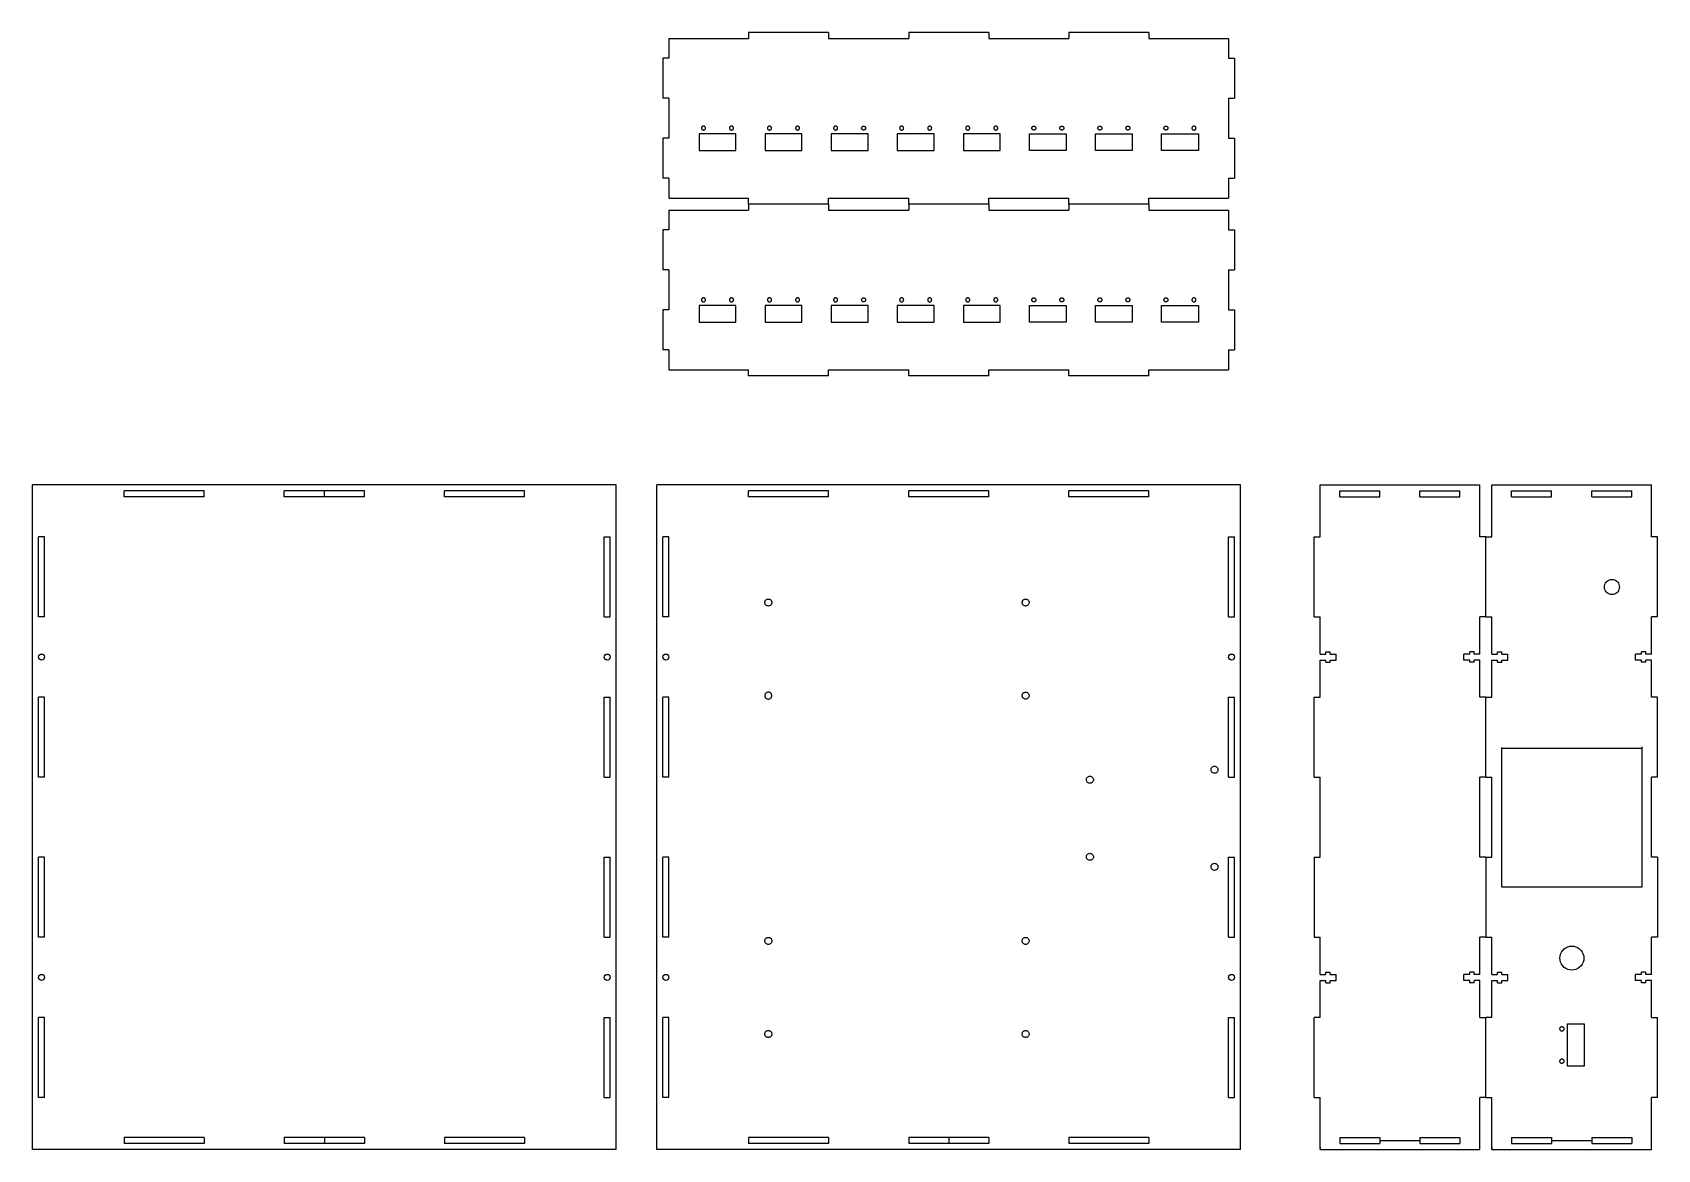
# Model space of a CAD drawing. Extents: x 141 to 952, y 136 to 693.
import ezdxf

# ---------------------------------------------------------------- set-up
doc = ezdxf.new("R2010")
doc.units = 0
doc.header["$MEASUREMENT"] = 0
doc.layers.get('0').update_dxf_attribs({"linetype": 'CONTINUOUS'})

msp = doc.modelspace()

# ---------------------------------------------------------------- linework, layer by layer
at = {"color": 7}
for p, q in [((458.41, 690.48), (498.18, 690.48)), ((538.18, 693.48), (498.18, 693.48)), ((538.18, 690.48), (578.18, 690.48)), ((618.18, 693.48), (578.18, 693.48)), ((618.18, 690.48), (658.18, 690.48)), ((698.18, 693.48), (658.18, 693.48)), ((698.18, 690.48), (737.94, 690.48)), ((473.54, 642.93), (473.48, 642.93)), ((473.48, 642.93), (473.48, 634.56)), ((491.88, 642.93), (473.54, 642.93)), ((474.69, 645.9), (474.68, 645.73)), ((474.68, 645.73), (474.69, 645.56)), ((474.74, 646.07), (474.69, 645.9)), ((474.69, 645.56), (474.74, 645.39)), ((474.81, 646.23), (474.74, 646.07)), ((474.74, 645.39), (474.81, 645.23)), ((474.91, 646.37), (474.81, 646.23)), ((474.81, 645.23), (474.91, 645.09)), ((475.04, 646.5), (474.91, 646.37)), ((474.91, 645.09), (475.04, 644.96)), ((475.18, 646.6), (475.04, 646.5)), ((475.04, 644.96), (475.18, 644.86)), ((475.34, 646.67), (475.18, 646.6)), ((475.18, 644.86), (475.34, 644.79)), ((475.51, 646.71), (475.34, 646.67)), ((475.34, 644.79), (475.51, 644.74)), ((475.68, 646.73), (475.51, 646.71)), ((475.51, 644.74), (475.68, 644.73)), ((475.85, 646.71), (475.68, 646.73)), ((475.68, 644.73), (475.85, 644.74)), ((476.02, 646.67), (475.85, 646.71)), ((475.85, 644.74), (476.02, 644.79)), ((476.18, 646.6), (476.02, 646.67)), ((476.02, 644.79), (476.18, 644.86)), ((476.32, 646.5), (476.18, 646.6)), ((476.18, 644.86), (476.32, 644.96)), ((476.45, 646.37), (476.32, 646.5)), ((476.32, 644.96), (476.45, 645.09)), ((476.55, 646.23), (476.45, 646.37)), ((476.45, 645.09), (476.55, 645.23)), ((476.62, 646.07), (476.55, 646.23)), ((476.55, 645.23), (476.62, 645.39)), ((476.66, 645.9), (476.62, 646.07)), ((476.62, 645.39), (476.66, 645.56)), ((476.68, 645.73), (476.66, 645.9)), ((476.66, 645.56), (476.68, 645.73)), ((488.69, 645.9), (488.68, 645.73)), ((488.68, 645.73), (488.69, 645.56)), ((488.74, 646.07), (488.69, 645.9)), ((488.69, 645.56), (488.74, 645.39)), ((488.81, 646.23), (488.74, 646.07)), ((488.74, 645.39), (488.81, 645.23)), ((488.91, 646.37), (488.81, 646.23)), ((488.81, 645.23), (488.91, 645.09)), ((489.04, 646.5), (488.91, 646.37)), ((488.91, 645.09), (489.04, 644.96)), ((489.18, 646.6), (489.04, 646.5)), ((489.04, 644.96), (489.18, 644.86)), ((489.34, 646.67), (489.18, 646.6)), ((489.18, 644.86), (489.34, 644.79)), ((489.51, 646.71), (489.34, 646.67)), ((489.34, 644.79), (489.51, 644.74)), ((489.68, 646.73), (489.51, 646.71)), ((489.51, 644.74), (489.68, 644.73)), ((489.85, 646.71), (489.68, 646.73)), ((489.68, 644.73), (489.85, 644.74)), ((490.02, 646.67), (489.85, 646.71)), ((489.85, 644.74), (490.02, 644.79)), ((490.18, 646.6), (490.02, 646.67)), ((490.02, 644.79), (490.18, 644.86)), ((490.32, 646.5), (490.18, 646.6)), ((490.18, 644.86), (490.32, 644.96)), ((490.45, 646.37), (490.32, 646.5)), ((490.32, 644.96), (490.45, 645.09)), ((490.55, 646.23), (490.45, 646.37)), ((490.45, 645.09), (490.55, 645.23)), ((490.62, 646.07), (490.55, 646.23)), ((490.55, 645.23), (490.62, 645.39)), ((490.66, 645.9), (490.62, 646.07)), ((490.62, 645.39), (490.66, 645.56)), ((490.68, 645.73), (490.66, 645.9)), ((490.66, 645.56), (490.68, 645.73)), ((491.88, 642.9), (491.88, 642.93)), ((491.88, 634.53), (491.88, 642.9)), ((506.54, 642.93), (506.48, 642.93)), ((506.48, 642.93), (506.48, 634.56)), ((524.88, 642.93), (506.54, 642.93)), ((507.69, 645.9), (507.68, 645.73)), ((507.68, 645.73), (507.69, 645.56)), ((507.74, 646.07), (507.69, 645.9)), ((507.69, 645.56), (507.74, 645.39)), ((507.81, 646.23), (507.74, 646.07)), ((507.74, 645.39), (507.81, 645.23)), ((507.91, 646.37), (507.81, 646.23)), ((507.81, 645.23), (507.91, 645.09)), ((508.04, 646.5), (507.91, 646.37)), ((507.91, 645.09), (508.04, 644.96)), ((508.18, 646.6), (508.04, 646.5)), ((508.04, 644.96), (508.18, 644.86)), ((508.34, 646.67), (508.18, 646.6)), ((508.18, 644.86), (508.34, 644.79)), ((508.51, 646.71), (508.34, 646.67)), ((508.34, 644.79), (508.51, 644.74)), ((508.68, 646.73), (508.51, 646.71)), ((508.51, 644.74), (508.68, 644.73)), ((508.85, 646.71), (508.68, 646.73)), ((508.68, 644.73), (508.85, 644.74)), ((509.02, 646.67), (508.85, 646.71)), ((508.85, 644.74), (509.02, 644.79)), ((509.18, 646.6), (509.02, 646.67)), ((509.02, 644.79), (509.18, 644.86)), ((509.32, 646.5), (509.18, 646.6)), ((509.18, 644.86), (509.32, 644.96)), ((509.45, 646.37), (509.32, 646.5)), ((509.32, 644.96), (509.45, 645.09)), ((509.55, 646.23), (509.45, 646.37)), ((509.45, 645.09), (509.55, 645.23)), ((509.62, 646.07), (509.55, 646.23)), ((509.55, 645.23), (509.62, 645.39)), ((509.66, 645.9), (509.62, 646.07)), ((509.62, 645.39), (509.66, 645.56)), ((509.68, 645.73), (509.66, 645.9)), ((509.66, 645.56), (509.68, 645.73)), ((521.69, 645.9), (521.68, 645.73)), ((521.68, 645.73), (521.69, 645.56)), ((521.74, 646.07), (521.69, 645.9)), ((521.69, 645.56), (521.74, 645.39)), ((521.81, 646.23), (521.74, 646.07)), ((521.74, 645.39), (521.81, 645.23)), ((521.91, 646.37), (521.81, 646.23)), ((521.81, 645.23), (521.91, 645.09)), ((522.04, 646.5), (521.91, 646.37)), ((521.91, 645.09), (522.04, 644.96)), ((522.18, 646.6), (522.04, 646.5)), ((522.04, 644.96), (522.18, 644.86)), ((522.34, 646.67), (522.18, 646.6)), ((522.18, 644.86), (522.34, 644.79)), ((522.51, 646.71), (522.34, 646.67)), ((522.34, 644.79), (522.51, 644.74)), ((522.68, 646.73), (522.51, 646.71)), ((522.51, 644.74), (522.68, 644.73)), ((522.85, 646.71), (522.68, 646.73)), ((522.68, 644.73), (522.85, 644.74)), ((523.02, 646.67), (522.85, 646.71)), ((522.85, 644.74), (523.02, 644.79)), ((523.18, 646.6), (523.02, 646.67)), ((523.02, 644.79), (523.18, 644.86)), ((523.32, 646.5), (523.18, 646.6)), ((523.18, 644.86), (523.32, 644.96)), ((523.45, 646.37), (523.32, 646.5)), ((523.32, 644.96), (523.45, 645.09)), ((523.55, 646.23), (523.45, 646.37)), ((523.45, 645.09), (523.55, 645.23)), ((523.62, 646.07), (523.55, 646.23)), ((523.55, 645.23), (523.62, 645.39)), ((523.66, 645.9), (523.62, 646.07)), ((523.62, 645.39), (523.66, 645.56)), ((523.68, 645.73), (523.66, 645.9)), ((523.66, 645.56), (523.68, 645.73)), ((524.88, 642.9), (524.88, 642.93)), ((524.88, 634.53), (524.88, 642.9)), ((539.54, 642.93), (539.48, 642.93)), ((539.48, 642.93), (539.48, 634.56)), ((557.88, 642.93), (539.54, 642.93)), ((540.69, 645.9), (540.68, 645.73)), ((540.68, 645.73), (540.69, 645.56)), ((540.74, 646.07), (540.69, 645.9)), ((540.69, 645.56), (540.74, 645.39)), ((540.81, 646.23), (540.74, 646.07)), ((540.74, 645.39), (540.81, 645.23)), ((540.91, 646.37), (540.81, 646.23)), ((540.81, 645.23), (540.91, 645.09)), ((541.04, 646.5), (540.91, 646.37)), ((540.91, 645.09), (541.04, 644.96)), ((541.18, 646.6), (541.04, 646.5)), ((541.04, 644.96), (541.18, 644.86)), ((541.34, 646.67), (541.18, 646.6)), ((541.18, 644.86), (541.34, 644.79)), ((541.51, 646.71), (541.34, 646.67)), ((541.34, 644.79), (541.51, 644.74)), ((541.68, 646.73), (541.51, 646.71)), ((541.51, 644.74), (541.68, 644.73)), ((541.85, 646.71), (541.68, 646.73)), ((541.68, 644.73), (541.85, 644.74)), ((542.02, 646.67), (541.85, 646.71)), ((541.85, 644.74), (542.02, 644.79)), ((542.18, 646.6), (542.02, 646.67)), ((542.02, 644.79), (542.18, 644.86)), ((542.32, 646.5), (542.18, 646.6)), ((542.18, 644.86), (542.32, 644.96)), ((542.45, 646.37), (542.32, 646.5)), ((542.32, 644.96), (542.45, 645.09)), ((542.55, 646.23), (542.45, 646.37)), ((542.45, 645.09), (542.55, 645.23)), ((542.62, 646.07), (542.55, 646.23)), ((542.55, 645.23), (542.62, 645.39)), ((542.66, 645.9), (542.62, 646.07)), ((542.62, 645.39), (542.66, 645.56)), ((542.68, 645.73), (542.66, 645.9)), ((542.66, 645.56), (542.68, 645.73)), ((554.68, 645.73), (554.69, 645.9)), ((554.69, 645.56), (554.68, 645.73)), ((554.69, 645.9), (554.74, 646.07)), ((554.74, 645.39), (554.69, 645.56)), ((554.74, 646.07), (554.81, 646.23)), ((554.81, 645.23), (554.74, 645.39)), ((554.81, 646.23), (554.91, 646.37)), ((554.91, 645.09), (554.81, 645.23)), ((554.91, 646.37), (555.04, 646.5)), ((555.04, 644.96), (554.91, 645.09)), ((555.04, 646.5), (555.18, 646.6)), ((555.18, 644.86), (555.04, 644.96)), ((555.18, 646.6), (555.34, 646.67)), ((555.34, 644.79), (555.18, 644.86)), ((555.34, 646.67), (555.5, 646.71)), ((555.51, 644.74), (555.34, 644.79)), ((555.5, 646.71), (555.68, 646.73)), ((555.68, 644.73), (555.51, 644.74)), ((555.68, 646.73), (555.85, 646.71)), ((555.85, 644.74), (555.68, 644.73)), ((555.85, 646.71), (556.02, 646.67)), ((556.02, 644.79), (555.85, 644.74)), ((556.02, 646.67), (556.18, 646.6)), ((556.18, 644.86), (556.02, 644.79)), ((556.18, 646.6), (556.32, 646.5)), ((556.32, 644.96), (556.18, 644.86)), ((556.32, 646.5), (556.44, 646.37)), ((556.45, 645.09), (556.32, 644.96)), ((556.44, 646.37), (556.54, 646.23)), ((556.55, 645.23), (556.45, 645.09)), ((556.54, 646.23), (556.62, 646.07)), ((556.62, 645.39), (556.55, 645.23)), ((556.62, 646.07), (556.66, 645.9)), ((556.66, 645.56), (556.62, 645.39)), ((556.66, 645.9), (556.68, 645.73)), ((556.68, 645.73), (556.66, 645.56)), ((557.88, 642.9), (557.88, 642.93)), ((557.88, 634.53), (557.88, 642.9)), ((572.54, 642.93), (572.48, 642.93)), ((572.48, 642.93), (572.48, 634.56)), ((590.88, 642.93), (572.54, 642.93)), ((573.69, 645.9), (573.68, 645.73)), ((573.68, 645.73), (573.69, 645.56)), ((573.74, 646.07), (573.69, 645.9)), ((573.69, 645.56), (573.74, 645.39)), ((573.81, 646.23), (573.74, 646.07)), ((573.74, 645.39), (573.81, 645.23)), ((573.91, 646.37), (573.81, 646.23)), ((573.81, 645.23), (573.91, 645.09)), ((574.04, 646.5), (573.91, 646.37)), ((573.91, 645.09), (574.04, 644.96)), ((574.18, 646.6), (574.04, 646.5)), ((574.04, 644.96), (574.18, 644.86)), ((574.34, 646.67), (574.18, 646.6)), ((574.18, 644.86), (574.34, 644.79)), ((574.51, 646.71), (574.34, 646.67)), ((574.34, 644.79), (574.51, 644.74)), ((574.68, 646.73), (574.51, 646.71)), ((574.51, 644.74), (574.68, 644.73)), ((574.85, 646.71), (574.68, 646.73)), ((574.68, 644.73), (574.85, 644.74)), ((575.02, 646.67), (574.85, 646.71)), ((574.85, 644.74), (575.02, 644.79)), ((575.18, 646.6), (575.02, 646.67)), ((575.02, 644.79), (575.18, 644.86)), ((575.32, 646.5), (575.18, 646.6)), ((575.18, 644.86), (575.32, 644.96)), ((575.45, 646.37), (575.32, 646.5)), ((575.32, 644.96), (575.45, 645.09)), ((575.55, 646.23), (575.45, 646.37)), ((575.45, 645.09), (575.55, 645.23)), ((575.62, 646.07), (575.55, 646.23)), ((575.55, 645.23), (575.62, 645.39)), ((575.66, 645.9), (575.62, 646.07)), ((575.62, 645.39), (575.66, 645.56)), ((575.68, 645.73), (575.66, 645.9)), ((575.66, 645.56), (575.68, 645.73)), ((587.69, 645.9), (587.68, 645.73)), ((587.68, 645.73), (587.69, 645.56)), ((587.74, 646.07), (587.69, 645.9)), ((587.69, 645.56), (587.74, 645.39)), ((587.81, 646.23), (587.74, 646.07)), ((587.74, 645.39), (587.81, 645.23)), ((587.91, 646.37), (587.81, 646.23)), ((587.81, 645.23), (587.91, 645.09)), ((588.04, 646.5), (587.91, 646.37)), ((587.91, 645.09), (588.04, 644.96)), ((588.18, 646.6), (588.04, 646.5)), ((588.04, 644.96), (588.18, 644.86)), ((588.34, 646.67), (588.18, 646.6)), ((588.18, 644.86), (588.34, 644.79)), ((588.51, 646.71), (588.34, 646.67)), ((588.34, 644.79), (588.51, 644.74)), ((588.68, 646.73), (588.51, 646.71)), ((588.51, 644.74), (588.68, 644.73)), ((588.85, 646.71), (588.68, 646.73)), ((588.68, 644.73), (588.85, 644.74)), ((589.02, 646.67), (588.85, 646.71)), ((588.85, 644.74), (589.02, 644.79)), ((589.18, 646.6), (589.02, 646.67)), ((589.02, 644.79), (589.18, 644.86)), ((589.32, 646.5), (589.18, 646.6)), ((589.18, 644.86), (589.32, 644.96)), ((589.45, 646.37), (589.32, 646.5)), ((589.32, 644.96), (589.45, 645.09)), ((589.55, 646.23), (589.45, 646.37)), ((589.45, 645.09), (589.55, 645.23)), ((589.62, 646.07), (589.55, 646.23)), ((589.55, 645.23), (589.62, 645.39)), ((589.66, 645.9), (589.62, 646.07)), ((589.62, 645.39), (589.66, 645.56)), ((589.68, 645.73), (589.66, 645.9)), ((589.66, 645.56), (589.68, 645.73)), ((590.88, 642.9), (590.88, 642.93)), ((590.88, 634.53), (590.88, 642.9)), ((605.54, 642.93), (605.48, 642.93)), ((605.48, 642.93), (605.48, 634.56)), ((623.88, 642.93), (605.54, 642.93)), ((606.69, 645.9), (606.68, 645.73)), ((606.68, 645.73), (606.69, 645.56)), ((606.74, 646.07), (606.69, 645.9)), ((606.69, 645.56), (606.74, 645.39)), ((606.81, 646.23), (606.74, 646.07)), ((606.74, 645.39), (606.81, 645.23)), ((606.91, 646.37), (606.81, 646.23)), ((606.81, 645.23), (606.91, 645.09)), ((607.04, 646.5), (606.91, 646.37)), ((606.91, 645.09), (607.04, 644.96)), ((607.18, 646.6), (607.04, 646.5)), ((607.04, 644.96), (607.18, 644.86)), ((607.34, 646.67), (607.18, 646.6)), ((607.18, 644.86), (607.34, 644.79)), ((607.51, 646.71), (607.34, 646.67)), ((607.34, 644.79), (607.51, 644.74)), ((607.68, 646.73), (607.51, 646.71)), ((607.51, 644.74), (607.68, 644.73)), ((607.85, 646.71), (607.68, 646.73)), ((607.68, 644.73), (607.85, 644.74)), ((608.02, 646.67), (607.85, 646.71)), ((607.85, 644.74), (608.02, 644.79)), ((608.18, 646.6), (608.02, 646.67)), ((608.02, 644.79), (608.18, 644.86)), ((608.32, 646.5), (608.18, 646.6)), ((608.18, 644.86), (608.32, 644.96)), ((608.45, 646.37), (608.32, 646.5)), ((608.32, 644.96), (608.45, 645.09)), ((608.55, 646.23), (608.45, 646.37)), ((608.45, 645.09), (608.55, 645.23)), ((608.62, 646.07), (608.55, 646.23)), ((608.55, 645.23), (608.62, 645.39)), ((608.66, 645.9), (608.62, 646.07)), ((608.62, 645.39), (608.66, 645.56)), ((608.68, 645.73), (608.66, 645.9)), ((608.66, 645.56), (608.68, 645.73)), ((620.69, 645.9), (620.68, 645.73)), ((620.68, 645.73), (620.69, 645.56)), ((620.74, 646.07), (620.69, 645.9)), ((620.69, 645.56), (620.74, 645.39)), ((620.81, 646.23), (620.74, 646.07)), ((620.74, 645.39), (620.81, 645.23)), ((620.91, 646.37), (620.81, 646.23)), ((620.81, 645.23), (620.91, 645.09)), ((621.04, 646.5), (620.91, 646.37)), ((620.91, 645.09), (621.04, 644.96)), ((621.18, 646.6), (621.04, 646.5)), ((621.04, 644.96), (621.18, 644.86)), ((621.34, 646.67), (621.18, 646.6)), ((621.18, 644.86), (621.34, 644.79)), ((621.51, 646.71), (621.34, 646.67)), ((621.34, 644.79), (621.51, 644.74)), ((621.68, 646.73), (621.51, 646.71)), ((621.51, 644.74), (621.68, 644.73)), ((621.85, 646.71), (621.68, 646.73)), ((621.68, 644.73), (621.85, 644.74)), ((622.02, 646.67), (621.85, 646.71)), ((621.85, 644.74), (622.02, 644.79)), ((622.18, 646.6), (622.02, 646.67)), ((622.02, 644.79), (622.18, 644.86)), ((622.32, 646.5), (622.18, 646.6)), ((622.18, 644.86), (622.32, 644.96)), ((622.45, 646.37), (622.32, 646.5)), ((622.32, 644.96), (622.45, 645.09)), ((622.55, 646.23), (622.45, 646.37)), ((622.45, 645.09), (622.55, 645.23)), ((622.62, 646.07), (622.55, 646.23)), ((622.55, 645.23), (622.62, 645.39)), ((622.66, 645.9), (622.62, 646.07)), ((622.62, 645.39), (622.66, 645.56)), ((622.68, 645.73), (622.66, 645.9)), ((622.66, 645.56), (622.68, 645.73)), ((623.88, 642.9), (623.88, 642.93)), ((623.88, 634.53), (623.88, 642.9)), ((638.48, 634.56), (638.48, 642.93)), ((638.48, 642.93), (638.54, 642.93)), ((638.54, 642.93), (656.88, 642.93)), ((639.68, 645.73), (639.69, 645.9)), ((639.69, 645.56), (639.68, 645.73)), ((639.69, 645.9), (639.74, 646.07)), ((639.74, 645.39), (639.69, 645.56)), ((639.74, 646.07), (639.81, 646.23)), ((639.81, 645.23), (639.74, 645.39)), ((639.81, 646.23), (639.91, 646.37)), ((639.91, 645.09), (639.81, 645.23)), ((639.91, 646.37), (640.04, 646.5)), ((640.04, 644.96), (639.91, 645.09)), ((640.04, 646.5), (640.18, 646.6)), ((640.18, 644.86), (640.04, 644.96)), ((640.18, 646.6), (640.34, 646.67)), ((640.34, 644.79), (640.18, 644.86)), ((640.34, 646.67), (640.5, 646.71)), ((640.51, 644.74), (640.34, 644.79)), ((640.5, 646.71), (640.68, 646.73)), ((640.68, 644.73), (640.51, 644.74)), ((640.68, 646.73), (640.85, 646.71)), ((640.85, 644.74), (640.68, 644.73)), ((640.85, 646.71), (641.02, 646.67)), ((641.02, 644.79), (640.85, 644.74)), ((641.02, 646.67), (641.18, 646.6)), ((641.18, 644.86), (641.02, 644.79)), ((641.18, 646.6), (641.32, 646.5)), ((641.32, 644.96), (641.18, 644.86)), ((641.32, 646.5), (641.44, 646.37)), ((641.45, 645.09), (641.32, 644.96)), ((641.44, 646.37), (641.54, 646.23)), ((641.55, 645.23), (641.45, 645.09)), ((641.54, 646.23), (641.62, 646.07)), ((641.62, 645.39), (641.55, 645.23)), ((641.62, 646.07), (641.66, 645.9)), ((641.66, 645.56), (641.62, 645.39)), ((641.66, 645.9), (641.68, 645.73)), ((641.68, 645.73), (641.66, 645.56)), ((653.68, 645.73), (653.69, 645.9)), ((653.69, 645.56), (653.68, 645.73)), ((653.69, 645.9), (653.74, 646.07)), ((653.74, 645.39), (653.69, 645.56)), ((653.74, 646.07), (653.81, 646.23)), ((653.81, 645.23), (653.74, 645.39)), ((653.81, 646.23), (653.91, 646.37)), ((653.91, 645.09), (653.81, 645.23)), ((653.91, 646.37), (654.04, 646.5)), ((654.04, 644.96), (653.91, 645.09)), ((654.04, 646.5), (654.18, 646.6)), ((654.18, 644.86), (654.04, 644.96)), ((654.18, 646.6), (654.34, 646.67)), ((654.34, 644.79), (654.18, 644.86)), ((654.34, 646.67), (654.5, 646.71)), ((654.51, 644.74), (654.34, 644.79)), ((654.5, 646.71), (654.68, 646.73)), ((654.68, 644.73), (654.51, 644.74)), ((654.68, 646.73), (654.85, 646.71)), ((654.85, 644.74), (654.68, 644.73)), ((654.85, 646.71), (655.02, 646.67)), ((655.02, 644.79), (654.85, 644.74)), ((655.02, 646.67), (655.18, 646.6)), ((655.18, 644.86), (655.02, 644.79)), ((655.18, 646.6), (655.32, 646.5)), ((655.32, 644.96), (655.18, 644.86)), ((655.32, 646.5), (655.44, 646.37)), ((655.45, 645.09), (655.32, 644.96)), ((655.44, 646.37), (655.54, 646.23)), ((655.55, 645.23), (655.45, 645.09)), ((655.54, 646.23), (655.62, 646.07)), ((655.62, 645.39), (655.55, 645.23)), ((655.62, 646.07), (655.66, 645.9)), ((655.66, 645.56), (655.62, 645.39)), ((655.66, 645.9), (655.68, 645.73)), ((655.68, 645.73), (655.66, 645.56)), ((656.88, 642.93), (656.88, 642.9)), ((656.88, 642.9), (656.88, 634.53)), ((671.48, 634.56), (671.48, 642.93)), ((671.48, 642.93), (671.54, 642.93)), ((671.54, 642.93), (689.88, 642.93)), ((672.68, 645.73), (672.69, 645.9)), ((672.69, 645.56), (672.68, 645.73)), ((672.69, 645.9), (672.74, 646.07)), ((672.74, 645.39), (672.69, 645.56)), ((672.74, 646.07), (672.81, 646.23)), ((672.81, 645.23), (672.74, 645.39)), ((672.81, 646.23), (672.91, 646.37)), ((672.91, 645.09), (672.81, 645.23)), ((672.91, 646.37), (673.04, 646.5)), ((673.04, 644.96), (672.91, 645.09)), ((673.04, 646.5), (673.18, 646.6)), ((673.18, 644.86), (673.04, 644.96)), ((673.18, 646.6), (673.34, 646.67)), ((673.34, 644.79), (673.18, 644.86)), ((673.34, 646.67), (673.5, 646.71)), ((673.51, 644.74), (673.34, 644.79)), ((673.5, 646.71), (673.68, 646.73)), ((673.68, 644.73), (673.51, 644.74)), ((673.68, 646.73), (673.85, 646.71)), ((673.85, 644.74), (673.68, 644.73)), ((673.85, 646.71), (674.02, 646.67)), ((674.02, 644.79), (673.85, 644.74)), ((674.02, 646.67), (674.18, 646.6)), ((674.18, 644.86), (674.02, 644.79)), ((674.18, 646.6), (674.32, 646.5)), ((674.32, 644.96), (674.18, 644.86)), ((674.32, 646.5), (674.44, 646.37)), ((674.45, 645.09), (674.32, 644.96)), ((674.44, 646.37), (674.54, 646.23)), ((674.55, 645.23), (674.45, 645.09)), ((674.54, 646.23), (674.62, 646.07)), ((674.62, 645.39), (674.55, 645.23)), ((674.62, 646.07), (674.66, 645.9)), ((674.66, 645.56), (674.62, 645.39)), ((674.66, 645.9), (674.68, 645.73)), ((674.68, 645.73), (674.66, 645.56)), ((686.68, 645.73), (686.69, 645.9)), ((686.69, 645.56), (686.68, 645.73)), ((686.69, 645.9), (686.74, 646.07)), ((686.74, 645.39), (686.69, 645.56)), ((686.74, 646.07), (686.81, 646.23)), ((686.81, 645.23), (686.74, 645.39)), ((686.81, 646.23), (686.91, 646.37)), ((686.91, 645.09), (686.81, 645.23)), ((686.91, 646.37), (687.04, 646.5)), ((687.04, 644.96), (686.91, 645.09)), ((687.04, 646.5), (687.18, 646.6)), ((687.18, 644.86), (687.04, 644.96)), ((687.18, 646.6), (687.34, 646.67)), ((687.34, 644.79), (687.18, 644.86)), ((687.34, 646.67), (687.5, 646.71)), ((687.51, 644.74), (687.34, 644.79)), ((687.5, 646.71), (687.68, 646.73)), ((687.68, 644.73), (687.51, 644.74)), ((687.68, 646.73), (687.85, 646.71)), ((687.85, 644.74), (687.68, 644.73)), ((687.85, 646.71), (688.02, 646.67)), ((688.02, 644.79), (687.85, 644.74)), ((688.02, 646.67), (688.18, 646.6)), ((688.18, 644.86), (688.02, 644.79)), ((688.18, 646.6), (688.32, 646.5)), ((688.32, 644.96), (688.18, 644.86)), ((688.32, 646.5), (688.44, 646.37)), ((688.45, 645.09), (688.32, 644.96)), ((688.44, 646.37), (688.54, 646.23)), ((688.55, 645.23), (688.45, 645.09)), ((688.54, 646.23), (688.62, 646.07)), ((688.62, 645.39), (688.55, 645.23)), ((688.62, 646.07), (688.66, 645.9)), ((688.66, 645.56), (688.62, 645.39)), ((688.66, 645.9), (688.68, 645.73)), ((688.68, 645.73), (688.66, 645.56)), ((689.88, 642.93), (689.88, 642.9)), ((689.88, 642.9), (689.88, 634.53)), ((704.48, 634.56), (704.48, 642.93)), ((704.48, 642.93), (704.54, 642.93)), ((704.54, 642.93), (722.88, 642.93)), ((705.68, 645.73), (705.69, 645.9)), ((705.69, 645.56), (705.68, 645.73)), ((705.69, 645.9), (705.74, 646.07)), ((705.74, 645.39), (705.69, 645.56)), ((705.74, 646.07), (705.81, 646.23)), ((705.81, 645.23), (705.74, 645.39)), ((705.81, 646.23), (705.91, 646.37)), ((705.91, 645.09), (705.81, 645.23)), ((705.91, 646.37), (706.04, 646.5)), ((706.04, 644.96), (705.91, 645.09)), ((706.04, 646.5), (706.18, 646.6)), ((706.18, 644.86), (706.04, 644.96)), ((706.18, 646.6), (706.34, 646.67)), ((706.34, 644.79), (706.18, 644.86)), ((706.34, 646.67), (706.5, 646.71)), ((706.51, 644.74), (706.34, 644.79)), ((706.5, 646.71), (706.68, 646.73)), ((706.68, 644.73), (706.51, 644.74)), ((706.68, 646.73), (706.85, 646.71)), ((706.85, 644.74), (706.68, 644.73)), ((706.85, 646.71), (707.02, 646.67)), ((707.02, 644.79), (706.85, 644.74)), ((707.02, 646.67), (707.18, 646.6)), ((707.18, 644.86), (707.02, 644.79)), ((707.18, 646.6), (707.32, 646.5)), ((707.32, 644.96), (707.18, 644.86)), ((707.32, 646.5), (707.44, 646.37)), ((707.45, 645.09), (707.32, 644.96)), ((707.44, 646.37), (707.54, 646.23)), ((707.55, 645.23), (707.45, 645.09)), ((707.54, 646.23), (707.62, 646.07)), ((707.62, 645.39), (707.55, 645.23)), ((707.62, 646.07), (707.66, 645.9)), ((707.66, 645.56), (707.62, 645.39)), ((707.66, 645.9), (707.68, 645.73)), ((707.68, 645.73), (707.66, 645.56)), ((719.69, 645.9), (719.68, 645.73)), ((719.68, 645.73), (719.69, 645.56)), ((719.74, 646.07), (719.69, 645.9)), ((719.69, 645.56), (719.74, 645.39)), ((719.81, 646.23), (719.74, 646.07)), ((719.74, 645.39), (719.81, 645.23)), ((719.91, 646.37), (719.81, 646.23)), ((719.81, 645.23), (719.91, 645.09)), ((720.04, 646.5), (719.91, 646.37)), ((719.91, 645.09), (720.04, 644.96)), ((720.18, 646.6), (720.04, 646.5)), ((720.04, 644.96), (720.18, 644.86)), ((720.34, 646.67), (720.18, 646.6)), ((720.18, 644.86), (720.34, 644.79)), ((720.51, 646.71), (720.34, 646.67)), ((720.34, 644.79), (720.51, 644.74)), ((720.68, 646.73), (720.51, 646.71)), ((720.51, 644.74), (720.68, 644.73)), ((720.85, 646.71), (720.68, 646.73)), ((720.68, 644.73), (720.85, 644.74)), ((721.02, 646.67), (720.85, 646.71)), ((720.85, 644.74), (721.02, 644.79)), ((721.18, 646.6), (721.02, 646.67)), ((721.02, 644.79), (721.18, 644.86)), ((721.32, 646.5), (721.18, 646.6)), ((721.18, 644.86), (721.32, 644.96)), ((721.45, 646.37), (721.32, 646.5)), ((721.32, 644.96), (721.45, 645.09)), ((721.55, 646.23), (721.45, 646.37)), ((721.45, 645.09), (721.55, 645.23)), ((721.62, 646.07), (721.55, 646.23)), ((721.55, 645.23), (721.62, 645.39)), ((721.66, 645.9), (721.62, 646.07)), ((721.62, 645.39), (721.66, 645.56)), ((721.68, 645.73), (721.66, 645.9)), ((721.66, 645.56), (721.68, 645.73)), ((722.88, 642.93), (722.88, 642.9)), ((722.88, 642.9), (722.88, 634.53)), ((473.48, 634.56), (473.48, 634.53)), ((473.48, 634.53), (491.82, 634.53)), ((491.82, 634.53), (491.88, 634.53)), ((506.48, 634.56), (506.48, 634.53)), ((506.48, 634.53), (524.82, 634.53)), ((524.82, 634.53), (524.88, 634.53)), ((539.48, 634.56), (539.48, 634.53)), ((539.48, 634.53), (557.82, 634.53)), ((557.82, 634.53), (557.88, 634.53)), ((572.48, 634.56), (572.48, 634.53)), ((572.48, 634.53), (590.82, 634.53)), ((590.82, 634.53), (590.88, 634.53)), ((605.48, 634.56), (605.48, 634.53)), ((605.48, 634.53), (623.82, 634.53)), ((623.82, 634.53), (623.88, 634.53)), ((638.48, 634.53), (638.48, 634.56)), ((656.82, 634.53), (638.48, 634.53)), ((656.88, 634.53), (656.82, 634.53)), ((671.48, 634.53), (671.48, 634.56)), ((689.82, 634.53), (671.48, 634.53)), ((689.88, 634.53), (689.82, 634.53)), ((704.48, 634.53), (704.48, 634.56)), ((722.82, 634.53), (704.48, 634.53)), ((722.88, 634.53), (722.82, 634.53)), ((458.41, 610.71), (498.18, 610.71)), ((538.18, 610.71), (578.18, 610.71)), ((618.18, 610.71), (658.18, 610.71)), ((698.18, 610.71), (737.94, 610.71)), ((458.41, 604.71), (498.18, 604.71)), ((538.18, 607.71), (498.18, 607.71)), ((538.18, 604.71), (578.18, 604.71)), ((618.18, 607.71), (578.18, 607.71)), ((618.18, 604.71), (658.18, 604.71)), ((698.18, 607.71), (658.18, 607.71)), ((698.18, 604.71), (737.94, 604.71)), ((474.69, 560.13), (474.68, 559.96)), ((474.74, 560.3), (474.69, 560.13)), ((474.81, 560.46), (474.74, 560.3)), ((474.91, 560.6), (474.81, 560.46)), ((475.04, 560.72), (474.91, 560.6)), ((475.18, 560.82), (475.04, 560.72)), ((475.34, 560.9), (475.18, 560.82)), ((475.51, 560.94), (475.34, 560.9)), ((475.68, 560.96), (475.51, 560.94)), ((475.85, 560.94), (475.68, 560.96)), ((476.02, 560.9), (475.85, 560.94)), ((476.18, 560.82), (476.02, 560.9)), ((476.32, 560.72), (476.18, 560.82)), ((476.45, 560.6), (476.32, 560.72)), ((476.55, 560.46), (476.45, 560.6)), ((476.62, 560.3), (476.55, 560.46)), ((476.66, 560.13), (476.62, 560.3)), ((476.68, 559.96), (476.66, 560.13)), ((488.69, 560.13), (488.68, 559.96)), ((488.74, 560.3), (488.69, 560.13)), ((488.81, 560.46), (488.74, 560.3)), ((488.91, 560.6), (488.81, 560.46)), ((489.04, 560.72), (488.91, 560.6)), ((489.18, 560.82), (489.04, 560.72)), ((489.34, 560.9), (489.18, 560.82)), ((489.51, 560.94), (489.34, 560.9)), ((489.68, 560.96), (489.51, 560.94)), ((489.85, 560.94), (489.68, 560.96)), ((490.02, 560.9), (489.85, 560.94)), ((490.18, 560.82), (490.02, 560.9)), ((490.32, 560.72), (490.18, 560.82)), ((490.45, 560.6), (490.32, 560.72)), ((490.55, 560.46), (490.45, 560.6)), ((490.62, 560.3), (490.55, 560.46)), ((490.66, 560.13), (490.62, 560.3)), ((490.68, 559.96), (490.66, 560.13)), ((507.69, 560.13), (507.68, 559.96)), ((507.74, 560.3), (507.69, 560.13)), ((507.81, 560.46), (507.74, 560.3)), ((507.91, 560.6), (507.81, 560.46)), ((508.04, 560.72), (507.91, 560.6)), ((508.18, 560.82), (508.04, 560.72)), ((508.34, 560.9), (508.18, 560.82)), ((508.51, 560.94), (508.34, 560.9)), ((508.68, 560.96), (508.51, 560.94)), ((508.85, 560.94), (508.68, 560.96)), ((509.02, 560.9), (508.85, 560.94)), ((509.18, 560.82), (509.02, 560.9)), ((509.32, 560.72), (509.18, 560.82)), ((509.45, 560.6), (509.32, 560.72)), ((509.55, 560.46), (509.45, 560.6)), ((509.62, 560.3), (509.55, 560.46)), ((509.66, 560.13), (509.62, 560.3)), ((509.68, 559.96), (509.66, 560.13)), ((521.69, 560.13), (521.68, 559.96)), ((521.74, 560.3), (521.69, 560.13)), ((521.81, 560.46), (521.74, 560.3)), ((521.91, 560.6), (521.81, 560.46)), ((522.04, 560.72), (521.91, 560.6)), ((522.18, 560.82), (522.04, 560.72)), ((522.34, 560.9), (522.18, 560.82)), ((522.51, 560.94), (522.34, 560.9)), ((522.68, 560.96), (522.51, 560.94)), ((522.85, 560.94), (522.68, 560.96)), ((523.02, 560.9), (522.85, 560.94)), ((523.18, 560.82), (523.02, 560.9)), ((523.32, 560.72), (523.18, 560.82)), ((523.45, 560.6), (523.32, 560.72)), ((523.55, 560.46), (523.45, 560.6)), ((523.62, 560.3), (523.55, 560.46)), ((523.66, 560.13), (523.62, 560.3)), ((523.68, 559.96), (523.66, 560.13)), ((540.69, 560.13), (540.68, 559.96)), ((540.74, 560.3), (540.69, 560.13)), ((540.81, 560.46), (540.74, 560.3)), ((540.91, 560.6), (540.81, 560.46)), ((541.04, 560.72), (540.91, 560.6)), ((541.18, 560.82), (541.04, 560.72)), ((541.34, 560.9), (541.18, 560.82)), ((541.51, 560.94), (541.34, 560.9)), ((541.68, 560.96), (541.51, 560.94)), ((541.85, 560.94), (541.68, 560.96)), ((542.02, 560.9), (541.85, 560.94)), ((542.18, 560.82), (542.02, 560.9)), ((542.32, 560.72), (542.18, 560.82)), ((542.45, 560.6), (542.32, 560.72)), ((542.55, 560.46), (542.45, 560.6)), ((542.62, 560.3), (542.55, 560.46)), ((542.66, 560.13), (542.62, 560.3)), ((542.68, 559.96), (542.66, 560.13)), ((554.68, 559.96), (554.69, 560.13)), ((554.69, 560.13), (554.74, 560.3)), ((554.74, 560.3), (554.81, 560.46)), ((554.81, 560.46), (554.91, 560.6)), ((554.91, 560.6), (555.04, 560.72)), ((555.04, 560.72), (555.18, 560.82)), ((555.18, 560.82), (555.34, 560.9)), ((555.34, 560.9), (555.5, 560.94)), ((555.5, 560.94), (555.68, 560.96)), ((555.68, 560.96), (555.85, 560.94)), ((555.85, 560.94), (556.02, 560.9)), ((556.02, 560.9), (556.18, 560.82)), ((556.18, 560.82), (556.32, 560.72)), ((556.32, 560.72), (556.44, 560.6)), ((556.44, 560.6), (556.54, 560.46)), ((556.54, 560.46), (556.62, 560.3)), ((556.62, 560.3), (556.66, 560.13)), ((556.66, 560.13), (556.68, 559.96)), ((573.69, 560.13), (573.68, 559.96)), ((573.74, 560.3), (573.69, 560.13)), ((573.81, 560.46), (573.74, 560.3)), ((573.91, 560.6), (573.81, 560.46)), ((574.04, 560.72), (573.91, 560.6)), ((574.18, 560.82), (574.04, 560.72)), ((574.34, 560.9), (574.18, 560.82)), ((574.51, 560.94), (574.34, 560.9)), ((574.68, 560.96), (574.51, 560.94)), ((574.85, 560.94), (574.68, 560.96)), ((575.02, 560.9), (574.85, 560.94)), ((575.18, 560.82), (575.02, 560.9)), ((575.32, 560.72), (575.18, 560.82)), ((575.45, 560.6), (575.32, 560.72)), ((575.55, 560.46), (575.45, 560.6)), ((575.62, 560.3), (575.55, 560.46)), ((575.66, 560.13), (575.62, 560.3)), ((575.68, 559.96), (575.66, 560.13)), ((587.69, 560.13), (587.68, 559.96)), ((587.74, 560.3), (587.69, 560.13)), ((587.81, 560.46), (587.74, 560.3)), ((587.91, 560.6), (587.81, 560.46)), ((588.04, 560.72), (587.91, 560.6)), ((588.18, 560.82), (588.04, 560.72)), ((588.34, 560.9), (588.18, 560.82)), ((588.51, 560.94), (588.34, 560.9)), ((588.68, 560.96), (588.51, 560.94)), ((588.85, 560.94), (588.68, 560.96)), ((589.02, 560.9), (588.85, 560.94)), ((589.18, 560.82), (589.02, 560.9)), ((589.32, 560.72), (589.18, 560.82)), ((589.45, 560.6), (589.32, 560.72)), ((589.55, 560.46), (589.45, 560.6)), ((589.62, 560.3), (589.55, 560.46)), ((589.66, 560.13), (589.62, 560.3)), ((589.68, 559.96), (589.66, 560.13)), ((606.69, 560.13), (606.68, 559.96)), ((606.74, 560.3), (606.69, 560.13)), ((606.81, 560.46), (606.74, 560.3)), ((606.91, 560.6), (606.81, 560.46)), ((607.04, 560.72), (606.91, 560.6)), ((607.18, 560.82), (607.04, 560.72)), ((607.34, 560.9), (607.18, 560.82)), ((607.51, 560.94), (607.34, 560.9)), ((607.68, 560.96), (607.51, 560.94)), ((607.85, 560.94), (607.68, 560.96)), ((608.02, 560.9), (607.85, 560.94)), ((608.18, 560.82), (608.02, 560.9)), ((608.32, 560.72), (608.18, 560.82)), ((608.45, 560.6), (608.32, 560.72)), ((608.55, 560.46), (608.45, 560.6)), ((608.62, 560.3), (608.55, 560.46)), ((608.66, 560.13), (608.62, 560.3)), ((608.68, 559.96), (608.66, 560.13)), ((620.69, 560.13), (620.68, 559.96)), ((620.74, 560.3), (620.69, 560.13)), ((620.81, 560.46), (620.74, 560.3)), ((620.91, 560.6), (620.81, 560.46)), ((621.04, 560.72), (620.91, 560.6)), ((621.18, 560.82), (621.04, 560.72)), ((621.34, 560.9), (621.18, 560.82)), ((621.51, 560.94), (621.34, 560.9)), ((621.68, 560.96), (621.51, 560.94)), ((621.85, 560.94), (621.68, 560.96)), ((622.02, 560.9), (621.85, 560.94)), ((622.18, 560.82), (622.02, 560.9)), ((622.32, 560.72), (622.18, 560.82)), ((622.45, 560.6), (622.32, 560.72)), ((622.55, 560.46), (622.45, 560.6)), ((622.62, 560.3), (622.55, 560.46)), ((622.66, 560.13), (622.62, 560.3)), ((622.68, 559.96), (622.66, 560.13)), ((639.68, 559.96), (639.69, 560.13)), ((639.69, 560.13), (639.74, 560.3)), ((639.74, 560.3), (639.81, 560.46)), ((639.81, 560.46), (639.91, 560.6)), ((639.91, 560.6), (640.04, 560.72)), ((640.04, 560.72), (640.18, 560.82)), ((640.18, 560.82), (640.34, 560.9)), ((640.34, 560.9), (640.5, 560.94)), ((640.5, 560.94), (640.68, 560.96)), ((640.68, 560.96), (640.85, 560.94)), ((640.85, 560.94), (641.02, 560.9)), ((641.02, 560.9), (641.18, 560.82)), ((641.18, 560.82), (641.32, 560.72)), ((641.32, 560.72), (641.44, 560.6)), ((641.44, 560.6), (641.54, 560.46)), ((641.54, 560.46), (641.62, 560.3)), ((641.62, 560.3), (641.66, 560.13)), ((641.66, 560.13), (641.68, 559.96)), ((653.68, 559.96), (653.69, 560.13)), ((653.69, 560.13), (653.74, 560.3)), ((653.74, 560.3), (653.81, 560.46)), ((653.81, 560.46), (653.91, 560.6)), ((653.91, 560.6), (654.04, 560.72)), ((654.04, 560.72), (654.18, 560.82)), ((654.18, 560.82), (654.34, 560.9)), ((654.34, 560.9), (654.5, 560.94)), ((654.5, 560.94), (654.68, 560.96)), ((654.68, 560.96), (654.85, 560.94)), ((654.85, 560.94), (655.02, 560.9)), ((655.02, 560.9), (655.18, 560.82)), ((655.18, 560.82), (655.32, 560.72)), ((655.32, 560.72), (655.44, 560.6)), ((655.44, 560.6), (655.54, 560.46)), ((655.54, 560.46), (655.62, 560.3)), ((655.62, 560.3), (655.66, 560.13)), ((655.66, 560.13), (655.68, 559.96)), ((672.68, 559.96), (672.69, 560.13)), ((672.69, 560.13), (672.74, 560.3)), ((672.74, 560.3), (672.81, 560.46)), ((672.81, 560.46), (672.91, 560.6)), ((672.91, 560.6), (673.04, 560.72)), ((673.04, 560.72), (673.18, 560.82)), ((673.18, 560.82), (673.34, 560.9)), ((673.34, 560.9), (673.5, 560.94)), ((673.5, 560.94), (673.68, 560.96)), ((673.68, 560.96), (673.85, 560.94)), ((673.85, 560.94), (674.02, 560.9)), ((674.02, 560.9), (674.18, 560.82)), ((674.18, 560.82), (674.32, 560.72)), ((674.32, 560.72), (674.44, 560.6)), ((674.44, 560.6), (674.54, 560.46)), ((674.54, 560.46), (674.62, 560.3)), ((674.62, 560.3), (674.66, 560.13)), ((674.66, 560.13), (674.68, 559.96)), ((686.68, 559.96), (686.69, 560.13)), ((686.69, 560.13), (686.74, 560.3)), ((686.74, 560.3), (686.81, 560.46)), ((686.81, 560.46), (686.91, 560.6)), ((686.91, 560.6), (687.04, 560.72)), ((687.04, 560.72), (687.18, 560.82)), ((687.18, 560.82), (687.34, 560.9)), ((687.34, 560.9), (687.5, 560.94)), ((687.5, 560.94), (687.68, 560.96)), ((687.68, 560.96), (687.85, 560.94)), ((687.85, 560.94), (688.02, 560.9)), ((688.02, 560.9), (688.18, 560.82)), ((688.18, 560.82), (688.32, 560.72)), ((688.32, 560.72), (688.44, 560.6)), ((688.44, 560.6), (688.54, 560.46)), ((688.54, 560.46), (688.62, 560.3)), ((688.62, 560.3), (688.66, 560.13)), ((688.66, 560.13), (688.68, 559.96)), ((705.68, 559.96), (705.69, 560.13)), ((705.69, 560.13), (705.74, 560.3)), ((705.74, 560.3), (705.81, 560.46)), ((705.81, 560.46), (705.91, 560.6)), ((705.91, 560.6), (706.04, 560.72)), ((706.04, 560.72), (706.18, 560.82)), ((706.18, 560.82), (706.34, 560.9)), ((706.34, 560.9), (706.5, 560.94)), ((706.5, 560.94), (706.68, 560.96)), ((706.68, 560.96), (706.85, 560.94)), ((706.85, 560.94), (707.02, 560.9)), ((707.02, 560.9), (707.18, 560.82)), ((707.18, 560.82), (707.32, 560.72)), ((707.32, 560.72), (707.44, 560.6)), ((707.44, 560.6), (707.54, 560.46)), ((707.54, 560.46), (707.62, 560.3)), ((707.62, 560.3), (707.66, 560.13)), ((707.66, 560.13), (707.68, 559.96)), ((719.69, 560.13), (719.68, 559.96)), ((719.74, 560.3), (719.69, 560.13)), ((719.81, 560.46), (719.74, 560.3)), ((719.91, 560.6), (719.81, 560.46)), ((720.04, 560.72), (719.91, 560.6)), ((720.18, 560.82), (720.04, 560.72)), ((720.34, 560.9), (720.18, 560.82)), ((720.51, 560.94), (720.34, 560.9)), ((720.68, 560.96), (720.51, 560.94)), ((720.85, 560.94), (720.68, 560.96)), ((721.02, 560.9), (720.85, 560.94)), ((721.18, 560.82), (721.02, 560.9)), ((721.32, 560.72), (721.18, 560.82)), ((721.45, 560.6), (721.32, 560.72)), ((721.55, 560.46), (721.45, 560.6)), ((721.62, 560.3), (721.55, 560.46)), ((721.66, 560.13), (721.62, 560.3)), ((721.68, 559.96), (721.66, 560.13)), ((473.54, 557.16), (473.48, 557.16)), ((473.48, 557.16), (473.48, 548.78)), ((491.88, 557.16), (473.54, 557.16)), ((474.68, 559.96), (474.69, 559.78)), ((474.69, 559.78), (474.74, 559.61)), ((474.74, 559.61), (474.81, 559.46)), ((474.81, 559.46), (474.91, 559.31)), ((474.91, 559.31), (475.04, 559.19)), ((475.04, 559.19), (475.18, 559.09)), ((475.18, 559.09), (475.34, 559.02)), ((475.34, 559.02), (475.51, 558.97)), ((475.51, 558.97), (475.68, 558.96)), ((475.68, 558.96), (475.85, 558.97)), ((475.85, 558.97), (476.02, 559.02)), ((476.02, 559.02), (476.18, 559.09)), ((476.18, 559.09), (476.32, 559.19)), ((476.32, 559.19), (476.45, 559.31)), ((476.45, 559.31), (476.55, 559.46)), ((476.55, 559.46), (476.62, 559.61)), ((476.62, 559.61), (476.66, 559.78)), ((476.66, 559.78), (476.68, 559.96)), ((488.68, 559.96), (488.69, 559.78)), ((488.69, 559.78), (488.74, 559.61)), ((488.74, 559.61), (488.81, 559.46)), ((488.81, 559.46), (488.91, 559.31)), ((488.91, 559.31), (489.04, 559.19)), ((489.04, 559.19), (489.18, 559.09)), ((489.18, 559.09), (489.34, 559.02)), ((489.34, 559.02), (489.51, 558.97)), ((489.51, 558.97), (489.68, 558.96)), ((489.68, 558.96), (489.85, 558.97)), ((489.85, 558.97), (490.02, 559.02)), ((490.02, 559.02), (490.18, 559.09)), ((490.18, 559.09), (490.32, 559.19)), ((490.32, 559.19), (490.45, 559.31)), ((490.45, 559.31), (490.55, 559.46)), ((490.55, 559.46), (490.62, 559.61)), ((490.62, 559.61), (490.66, 559.78)), ((490.66, 559.78), (490.68, 559.96)), ((491.88, 557.13), (491.88, 557.16)), ((491.88, 548.76), (491.88, 557.13)), ((506.54, 557.16), (506.48, 557.16)), ((506.48, 557.16), (506.48, 548.78)), ((524.88, 557.16), (506.54, 557.16)), ((507.68, 559.96), (507.69, 559.78)), ((507.69, 559.78), (507.74, 559.61)), ((507.74, 559.61), (507.81, 559.46)), ((507.81, 559.46), (507.91, 559.31)), ((507.91, 559.31), (508.04, 559.19)), ((508.04, 559.19), (508.18, 559.09)), ((508.18, 559.09), (508.34, 559.02)), ((508.34, 559.02), (508.51, 558.97)), ((508.51, 558.97), (508.68, 558.96)), ((508.68, 558.96), (508.85, 558.97)), ((508.85, 558.97), (509.02, 559.02)), ((509.02, 559.02), (509.18, 559.09)), ((509.18, 559.09), (509.32, 559.19)), ((509.32, 559.19), (509.45, 559.31)), ((509.45, 559.31), (509.55, 559.46)), ((509.55, 559.46), (509.62, 559.61)), ((509.62, 559.61), (509.66, 559.78)), ((509.66, 559.78), (509.68, 559.96)), ((521.68, 559.96), (521.69, 559.78)), ((521.69, 559.78), (521.74, 559.61)), ((521.74, 559.61), (521.81, 559.46)), ((521.81, 559.46), (521.91, 559.31)), ((521.91, 559.31), (522.04, 559.19)), ((522.04, 559.19), (522.18, 559.09)), ((522.18, 559.09), (522.34, 559.02)), ((522.34, 559.02), (522.51, 558.97)), ((522.51, 558.97), (522.68, 558.96)), ((522.68, 558.96), (522.85, 558.97)), ((522.85, 558.97), (523.02, 559.02)), ((523.02, 559.02), (523.18, 559.09)), ((523.18, 559.09), (523.32, 559.19)), ((523.32, 559.19), (523.45, 559.31)), ((523.45, 559.31), (523.55, 559.46)), ((523.55, 559.46), (523.62, 559.61)), ((523.62, 559.61), (523.66, 559.78)), ((523.66, 559.78), (523.68, 559.96)), ((524.88, 557.13), (524.88, 557.16)), ((524.88, 548.76), (524.88, 557.13)), ((539.54, 557.16), (539.48, 557.16)), ((539.48, 557.16), (539.48, 548.78)), ((557.88, 557.16), (539.54, 557.16)), ((540.68, 559.96), (540.69, 559.78)), ((540.69, 559.78), (540.74, 559.61)), ((540.74, 559.61), (540.81, 559.46)), ((540.81, 559.46), (540.91, 559.31)), ((540.91, 559.31), (541.04, 559.19)), ((541.04, 559.19), (541.18, 559.09)), ((541.18, 559.09), (541.34, 559.02)), ((541.34, 559.02), (541.51, 558.97)), ((541.51, 558.97), (541.68, 558.96)), ((541.68, 558.96), (541.85, 558.97)), ((541.85, 558.97), (542.02, 559.02)), ((542.02, 559.02), (542.18, 559.09)), ((542.18, 559.09), (542.32, 559.19)), ((542.32, 559.19), (542.45, 559.31)), ((542.45, 559.31), (542.55, 559.46)), ((542.55, 559.46), (542.62, 559.61)), ((542.62, 559.61), (542.66, 559.78)), ((542.66, 559.78), (542.68, 559.96)), ((554.69, 559.78), (554.68, 559.96)), ((554.74, 559.61), (554.69, 559.78)), ((554.81, 559.46), (554.74, 559.61)), ((554.91, 559.31), (554.81, 559.46)), ((555.04, 559.19), (554.91, 559.31)), ((555.18, 559.09), (555.04, 559.19)), ((555.34, 559.02), (555.18, 559.09)), ((555.51, 558.97), (555.34, 559.02)), ((555.68, 558.96), (555.51, 558.97)), ((555.85, 558.97), (555.68, 558.96)), ((556.02, 559.02), (555.85, 558.97)), ((556.18, 559.09), (556.02, 559.02)), ((556.32, 559.19), (556.18, 559.09)), ((556.45, 559.31), (556.32, 559.19)), ((556.55, 559.46), (556.45, 559.31)), ((556.62, 559.61), (556.55, 559.46)), ((556.66, 559.78), (556.62, 559.61)), ((556.68, 559.96), (556.66, 559.78)), ((557.88, 557.13), (557.88, 557.16)), ((557.88, 548.76), (557.88, 557.13)), ((572.54, 557.16), (572.48, 557.16)), ((572.48, 557.16), (572.48, 548.78)), ((590.88, 557.16), (572.54, 557.16)), ((573.68, 559.96), (573.69, 559.78)), ((573.69, 559.78), (573.74, 559.61)), ((573.74, 559.61), (573.81, 559.46)), ((573.81, 559.46), (573.91, 559.31)), ((573.91, 559.31), (574.04, 559.19)), ((574.04, 559.19), (574.18, 559.09)), ((574.18, 559.09), (574.34, 559.02)), ((574.34, 559.02), (574.51, 558.97)), ((574.51, 558.97), (574.68, 558.96)), ((574.68, 558.96), (574.85, 558.97)), ((574.85, 558.97), (575.02, 559.02)), ((575.02, 559.02), (575.18, 559.09)), ((575.18, 559.09), (575.32, 559.19)), ((575.32, 559.19), (575.45, 559.31)), ((575.45, 559.31), (575.55, 559.46)), ((575.55, 559.46), (575.62, 559.61)), ((575.62, 559.61), (575.66, 559.78)), ((575.66, 559.78), (575.68, 559.96)), ((587.68, 559.96), (587.69, 559.78)), ((587.69, 559.78), (587.74, 559.61)), ((587.74, 559.61), (587.81, 559.46)), ((587.81, 559.46), (587.91, 559.31)), ((587.91, 559.31), (588.04, 559.19)), ((588.04, 559.19), (588.18, 559.09)), ((588.18, 559.09), (588.34, 559.02)), ((588.34, 559.02), (588.51, 558.97)), ((588.51, 558.97), (588.68, 558.96)), ((588.68, 558.96), (588.85, 558.97)), ((588.85, 558.97), (589.02, 559.02)), ((589.02, 559.02), (589.18, 559.09)), ((589.18, 559.09), (589.32, 559.19)), ((589.32, 559.19), (589.45, 559.31)), ((589.45, 559.31), (589.55, 559.46)), ((589.55, 559.46), (589.62, 559.61)), ((589.62, 559.61), (589.66, 559.78)), ((589.66, 559.78), (589.68, 559.96)), ((590.88, 557.13), (590.88, 557.16)), ((590.88, 548.76), (590.88, 557.13)), ((605.54, 557.16), (605.48, 557.16)), ((605.48, 557.16), (605.48, 548.78)), ((623.88, 557.16), (605.54, 557.16)), ((606.68, 559.96), (606.69, 559.78)), ((606.69, 559.78), (606.74, 559.61)), ((606.74, 559.61), (606.81, 559.46)), ((606.81, 559.46), (606.91, 559.31)), ((606.91, 559.31), (607.04, 559.19)), ((607.04, 559.19), (607.18, 559.09)), ((607.18, 559.09), (607.34, 559.02)), ((607.34, 559.02), (607.51, 558.97)), ((607.51, 558.97), (607.68, 558.96)), ((607.68, 558.96), (607.85, 558.97)), ((607.85, 558.97), (608.02, 559.02)), ((608.02, 559.02), (608.18, 559.09)), ((608.18, 559.09), (608.32, 559.19)), ((608.32, 559.19), (608.45, 559.31)), ((608.45, 559.31), (608.55, 559.46)), ((608.55, 559.46), (608.62, 559.61)), ((608.62, 559.61), (608.66, 559.78)), ((608.66, 559.78), (608.68, 559.96)), ((620.68, 559.96), (620.69, 559.78)), ((620.69, 559.78), (620.74, 559.61)), ((620.74, 559.61), (620.81, 559.46)), ((620.81, 559.46), (620.91, 559.31)), ((620.91, 559.31), (621.04, 559.19)), ((621.04, 559.19), (621.18, 559.09)), ((621.18, 559.09), (621.34, 559.02)), ((621.34, 559.02), (621.51, 558.97)), ((621.51, 558.97), (621.68, 558.96)), ((621.68, 558.96), (621.85, 558.97)), ((621.85, 558.97), (622.02, 559.02)), ((622.02, 559.02), (622.18, 559.09)), ((622.18, 559.09), (622.32, 559.19)), ((622.32, 559.19), (622.45, 559.31)), ((622.45, 559.31), (622.55, 559.46)), ((622.55, 559.46), (622.62, 559.61)), ((622.62, 559.61), (622.66, 559.78)), ((622.66, 559.78), (622.68, 559.96)), ((623.88, 557.13), (623.88, 557.16)), ((623.88, 548.76), (623.88, 557.13)), ((638.48, 548.78), (638.48, 557.16)), ((638.48, 557.16), (638.54, 557.16)), ((638.54, 557.16), (656.88, 557.16)), ((639.69, 559.78), (639.68, 559.96)), ((639.74, 559.61), (639.69, 559.78)), ((639.81, 559.46), (639.74, 559.61)), ((639.91, 559.31), (639.81, 559.46)), ((640.04, 559.19), (639.91, 559.31)), ((640.18, 559.09), (640.04, 559.19)), ((640.34, 559.02), (640.18, 559.09)), ((640.51, 558.97), (640.34, 559.02)), ((640.68, 558.96), (640.51, 558.97)), ((640.85, 558.97), (640.68, 558.96)), ((641.02, 559.02), (640.85, 558.97)), ((641.18, 559.09), (641.02, 559.02)), ((641.32, 559.19), (641.18, 559.09)), ((641.45, 559.31), (641.32, 559.19)), ((641.55, 559.46), (641.45, 559.31)), ((641.62, 559.61), (641.55, 559.46)), ((641.66, 559.78), (641.62, 559.61)), ((641.68, 559.96), (641.66, 559.78)), ((653.69, 559.78), (653.68, 559.96)), ((653.74, 559.61), (653.69, 559.78)), ((653.81, 559.46), (653.74, 559.61)), ((653.91, 559.31), (653.81, 559.46)), ((654.04, 559.19), (653.91, 559.31)), ((654.18, 559.09), (654.04, 559.19)), ((654.34, 559.02), (654.18, 559.09)), ((654.51, 558.97), (654.34, 559.02)), ((654.68, 558.96), (654.51, 558.97)), ((654.85, 558.97), (654.68, 558.96)), ((655.02, 559.02), (654.85, 558.97)), ((655.18, 559.09), (655.02, 559.02)), ((655.32, 559.19), (655.18, 559.09)), ((655.45, 559.31), (655.32, 559.19)), ((655.55, 559.46), (655.45, 559.31)), ((655.62, 559.61), (655.55, 559.46)), ((655.66, 559.78), (655.62, 559.61)), ((655.68, 559.96), (655.66, 559.78)), ((656.88, 557.16), (656.88, 557.13)), ((656.88, 557.13), (656.88, 548.76)), ((671.48, 548.78), (671.48, 557.16)), ((671.48, 557.16), (671.54, 557.16)), ((671.54, 557.16), (689.88, 557.16)), ((672.69, 559.78), (672.68, 559.96)), ((672.74, 559.61), (672.69, 559.78)), ((672.81, 559.46), (672.74, 559.61)), ((672.91, 559.31), (672.81, 559.46)), ((673.04, 559.19), (672.91, 559.31)), ((673.18, 559.09), (673.04, 559.19)), ((673.34, 559.02), (673.18, 559.09)), ((673.51, 558.97), (673.34, 559.02)), ((673.68, 558.96), (673.51, 558.97)), ((673.85, 558.97), (673.68, 558.96)), ((674.02, 559.02), (673.85, 558.97)), ((674.18, 559.09), (674.02, 559.02)), ((674.32, 559.19), (674.18, 559.09)), ((674.45, 559.31), (674.32, 559.19)), ((674.55, 559.46), (674.45, 559.31)), ((674.62, 559.61), (674.55, 559.46)), ((674.66, 559.78), (674.62, 559.61)), ((674.68, 559.96), (674.66, 559.78)), ((686.69, 559.78), (686.68, 559.96)), ((686.74, 559.61), (686.69, 559.78)), ((686.81, 559.46), (686.74, 559.61)), ((686.91, 559.31), (686.81, 559.46)), ((687.04, 559.19), (686.91, 559.31)), ((687.18, 559.09), (687.04, 559.19)), ((687.34, 559.02), (687.18, 559.09)), ((687.51, 558.97), (687.34, 559.02)), ((687.68, 558.96), (687.51, 558.97)), ((687.85, 558.97), (687.68, 558.96)), ((688.02, 559.02), (687.85, 558.97)), ((688.18, 559.09), (688.02, 559.02)), ((688.32, 559.19), (688.18, 559.09)), ((688.45, 559.31), (688.32, 559.19)), ((688.55, 559.46), (688.45, 559.31)), ((688.62, 559.61), (688.55, 559.46)), ((688.66, 559.78), (688.62, 559.61)), ((688.68, 559.96), (688.66, 559.78)), ((689.88, 557.16), (689.88, 557.13)), ((689.88, 557.13), (689.88, 548.76)), ((704.48, 548.78), (704.48, 557.16)), ((704.48, 557.16), (704.54, 557.16)), ((704.54, 557.16), (722.88, 557.16)), ((705.69, 559.78), (705.68, 559.96)), ((705.74, 559.61), (705.69, 559.78)), ((705.81, 559.46), (705.74, 559.61)), ((705.91, 559.31), (705.81, 559.46)), ((706.04, 559.19), (705.91, 559.31)), ((706.18, 559.09), (706.04, 559.19)), ((706.34, 559.02), (706.18, 559.09)), ((706.51, 558.97), (706.34, 559.02)), ((706.68, 558.96), (706.51, 558.97)), ((706.85, 558.97), (706.68, 558.96)), ((707.02, 559.02), (706.85, 558.97)), ((707.18, 559.09), (707.02, 559.02)), ((707.32, 559.19), (707.18, 559.09)), ((707.45, 559.31), (707.32, 559.19)), ((707.55, 559.46), (707.45, 559.31)), ((707.62, 559.61), (707.55, 559.46)), ((707.66, 559.78), (707.62, 559.61)), ((707.68, 559.96), (707.66, 559.78)), ((719.68, 559.96), (719.69, 559.78)), ((719.69, 559.78), (719.74, 559.61)), ((719.74, 559.61), (719.81, 559.46)), ((719.81, 559.46), (719.91, 559.31)), ((719.91, 559.31), (720.04, 559.19)), ((720.04, 559.19), (720.18, 559.09)), ((720.18, 559.09), (720.34, 559.02)), ((720.34, 559.02), (720.51, 558.97)), ((720.51, 558.97), (720.68, 558.96)), ((720.68, 558.96), (720.85, 558.97)), ((720.85, 558.97), (721.02, 559.02)), ((721.02, 559.02), (721.18, 559.09)), ((721.18, 559.09), (721.32, 559.19)), ((721.32, 559.19), (721.45, 559.31)), ((721.45, 559.31), (721.55, 559.46)), ((721.55, 559.46), (721.62, 559.61)), ((721.62, 559.61), (721.66, 559.78)), ((721.66, 559.78), (721.68, 559.96)), ((722.88, 557.16), (722.88, 557.13)), ((722.88, 557.13), (722.88, 548.76)), ((473.48, 548.78), (473.48, 548.76)), ((473.48, 548.76), (491.82, 548.76)), ((491.82, 548.76), (491.88, 548.76)), ((506.48, 548.78), (506.48, 548.76)), ((506.48, 548.76), (524.82, 548.76)), ((524.82, 548.76), (524.88, 548.76)), ((539.48, 548.78), (539.48, 548.76)), ((539.48, 548.76), (557.82, 548.76)), ((557.82, 548.76), (557.88, 548.76)), ((572.48, 548.78), (572.48, 548.76)), ((572.48, 548.76), (590.82, 548.76)), ((590.82, 548.76), (590.88, 548.76)), ((605.48, 548.78), (605.48, 548.76)), ((605.48, 548.76), (623.82, 548.76)), ((623.82, 548.76), (623.88, 548.76)), ((638.48, 548.76), (638.48, 548.78)), ((656.82, 548.76), (638.48, 548.76)), ((656.88, 548.76), (656.82, 548.76)), ((671.48, 548.76), (671.48, 548.78)), ((689.82, 548.76), (671.48, 548.76)), ((689.88, 548.76), (689.82, 548.76)), ((704.48, 548.76), (704.48, 548.78)), ((722.82, 548.76), (704.48, 548.76)), ((722.88, 548.76), (722.82, 548.76)), ((458.41, 524.94), (498.18, 524.94)), ((538.18, 521.94), (498.18, 521.94)), ((538.18, 524.94), (578.18, 524.94)), ((618.18, 521.94), (578.18, 521.94)), ((618.18, 524.94), (658.18, 524.94)), ((698.18, 521.94), (658.18, 521.94)), ((698.18, 524.94), (737.94, 524.94)), ((432.09, 467.53), (140.56, 467.53)), ((140.56, 135.6), (140.56, 467.53)), ((226.33, 464.53), (186.33, 464.53)), ((306.33, 464.53), (266.33, 464.53)), ((386.33, 464.53), (346.33, 464.53)), ((432.09, 135.6), (432.09, 467.53)), ((743.94, 467.53), (452.41, 467.53)), ((452.41, 135.6), (452.41, 467.53)), ((538.18, 464.53), (498.18, 464.53)), ((618.18, 464.53), (578.18, 464.53)), ((698.18, 464.53), (658.18, 464.53)), ((743.94, 135.6), (743.94, 467.53)), ((783.66, 466.46), (783.66, 467.53)), ((783.66, 467.53), (863.42, 467.53)), ((783.66, 441.57), (783.66, 466.46)), ((863.42, 466.46), (863.42, 467.53)), ((863.42, 441.57), (863.42, 466.46)), ((869.42, 466.46), (869.42, 467.53)), ((869.42, 467.53), (949.19, 467.53)), ((869.42, 441.57), (869.42, 466.46)), ((949.19, 466.46), (949.19, 467.53)), ((949.19, 441.57), (949.19, 466.46)), ((226.33, 461.53), (186.33, 461.53)), ((306.33, 461.53), (266.33, 461.53)), ((386.33, 461.53), (346.33, 461.53)), ((538.18, 461.53), (498.18, 461.53)), ((618.18, 461.53), (578.18, 461.53)), ((698.18, 461.53), (658.18, 461.53)), ((143.56, 401.57), (143.56, 441.57)), ((146.56, 401.57), (146.56, 441.57)), ((426.09, 401.57), (426.09, 441.57)), ((429.09, 401.57), (429.09, 441.57)), ((455.41, 401.57), (455.41, 441.57)), ((458.41, 401.57), (458.41, 441.57)), ((737.94, 401.57), (737.94, 441.57)), ((740.94, 401.57), (740.94, 441.57)), ((780.66, 401.57), (780.66, 441.57)), ((866.42, 401.57), (866.42, 441.57)), ((952.19, 401.57), (952.19, 441.57)), ((925.67, 416.53), (925.73, 417.18)), ((925.73, 415.88), (925.67, 416.53)), ((925.73, 417.18), (925.9, 417.81)), ((925.9, 415.25), (925.73, 415.88)), ((925.9, 417.81), (926.18, 418.4)), ((926.18, 414.65), (925.9, 415.25)), ((926.18, 418.4), (926.55, 418.94)), ((926.55, 414.12), (926.18, 414.65)), ((926.55, 418.94), (927.01, 419.4)), ((927.02, 413.66), (926.55, 414.12)), ((927.01, 419.4), (927.55, 419.78)), ((927.55, 419.78), (928.14, 420.05)), ((928.14, 420.05), (928.77, 420.22)), ((928.77, 420.22), (929.42, 420.28)), ((929.42, 420.28), (930.07, 420.22)), ((930.07, 420.22), (930.7, 420.06)), ((930.7, 420.06), (931.3, 419.78)), ((931.3, 419.78), (931.83, 419.41)), ((931.83, 419.41), (932.3, 418.94)), ((932.3, 414.12), (931.84, 413.66)), ((932.3, 418.94), (932.67, 418.41)), ((932.67, 414.66), (932.3, 414.12)), ((932.67, 418.41), (932.95, 417.82)), ((932.95, 415.25), (932.67, 414.66)), ((932.95, 417.82), (933.12, 417.18)), ((933.12, 415.88), (932.95, 415.25)), ((933.12, 417.18), (933.17, 416.53)), ((933.17, 416.53), (933.12, 415.88)), ((506.34, 408.78), (506.37, 409.08)), ((506.37, 408.48), (506.34, 408.78)), ((506.37, 409.08), (506.45, 409.38)), ((506.45, 408.18), (506.37, 408.48)), ((506.45, 409.38), (506.58, 409.66)), ((506.58, 407.91), (506.45, 408.18)), ((506.58, 409.66), (506.75, 409.91)), ((506.75, 407.66), (506.58, 407.91)), ((506.75, 409.91), (506.97, 410.12)), ((506.97, 407.44), (506.75, 407.66)), ((506.97, 410.12), (507.22, 410.3)), ((507.22, 407.27), (506.97, 407.44)), ((507.22, 410.3), (507.49, 410.43)), ((507.5, 407.14), (507.22, 407.27)), ((507.49, 410.43), (507.79, 410.5)), ((507.79, 407.06), (507.5, 407.14)), ((507.79, 410.5), (508.09, 410.53)), ((508.09, 407.03), (507.79, 407.06)), ((508.09, 410.53), (508.4, 410.5)), ((508.4, 407.06), (508.09, 407.03)), ((508.4, 410.5), (508.69, 410.43)), ((508.69, 407.14), (508.4, 407.06)), ((508.69, 410.43), (508.97, 410.3)), ((508.97, 407.27), (508.69, 407.14)), ((508.97, 410.3), (509.22, 410.12)), ((509.22, 407.44), (508.97, 407.27)), ((509.22, 410.12), (509.43, 409.91)), ((509.43, 407.66), (509.22, 407.44)), ((509.43, 409.91), (509.61, 409.66)), ((509.61, 407.91), (509.43, 407.66)), ((509.61, 409.66), (509.74, 409.38)), ((509.74, 408.18), (509.61, 407.91)), ((509.74, 409.38), (509.82, 409.09)), ((509.82, 408.48), (509.74, 408.18)), ((509.82, 409.09), (509.84, 408.78)), ((509.84, 408.78), (509.82, 408.48)), ((634.84, 408.78), (634.87, 409.08)), ((634.87, 408.48), (634.84, 408.78)), ((634.87, 409.08), (634.95, 409.38)), ((634.95, 408.18), (634.87, 408.48)), ((634.95, 409.38), (635.08, 409.66)), ((635.08, 407.91), (634.95, 408.18)), ((635.08, 409.66), (635.25, 409.91)), ((635.25, 407.66), (635.08, 407.91)), ((635.25, 409.91), (635.47, 410.12)), ((635.47, 407.44), (635.25, 407.66)), ((635.47, 410.12), (635.72, 410.3)), ((635.72, 407.27), (635.47, 407.44)), ((635.72, 410.3), (635.99, 410.43)), ((636, 407.14), (635.72, 407.27)), ((635.99, 410.43), (636.29, 410.5)), ((636.29, 407.06), (636, 407.14)), ((636.29, 410.5), (636.59, 410.53)), ((636.59, 407.03), (636.29, 407.06)), ((636.59, 410.53), (636.9, 410.5)), ((636.9, 407.06), (636.59, 407.03)), ((636.9, 410.5), (637.19, 410.43)), ((637.19, 407.14), (636.9, 407.06)), ((637.19, 410.43), (637.47, 410.3)), ((637.47, 407.27), (637.19, 407.14)), ((637.47, 410.3), (637.72, 410.12)), ((637.72, 407.44), (637.47, 407.27)), ((637.72, 410.12), (637.93, 409.91)), ((637.93, 407.66), (637.72, 407.44)), ((637.93, 409.91), (638.11, 409.66)), ((638.11, 407.91), (637.93, 407.66)), ((638.11, 409.66), (638.24, 409.38)), ((638.24, 408.18), (638.11, 407.91)), ((638.24, 409.38), (638.32, 409.09)), ((638.32, 408.48), (638.24, 408.18)), ((638.32, 409.09), (638.34, 408.78)), ((638.34, 408.78), (638.32, 408.48)), ((927.55, 413.28), (927.02, 413.66)), ((928.14, 413.01), (927.55, 413.28)), ((928.77, 412.84), (928.14, 413.01)), ((929.43, 412.78), (928.77, 412.84)), ((930.08, 412.84), (929.43, 412.78)), ((930.71, 413.01), (930.08, 412.84)), ((931.3, 413.29), (930.71, 413.01)), ((931.84, 413.66), (931.3, 413.29)), ((783.66, 383.07), (783.66, 401.57)), ((863.42, 383.07), (863.42, 401.57)), ((869.42, 383.07), (869.42, 401.57)), ((949.19, 383.07), (949.19, 401.57)), ((783.66, 361.57), (783.66, 380.07)), ((863.42, 361.57), (863.42, 380.07)), ((869.42, 361.57), (869.42, 380.07)), ((949.19, 361.57), (949.19, 380.07)), ((143.56, 321.57), (143.56, 361.57)), ((146.56, 321.57), (146.56, 361.57)), ((426.09, 321.57), (426.09, 361.57)), ((429.09, 321.57), (429.09, 361.57)), ((455.41, 321.57), (455.41, 361.57)), ((458.41, 321.57), (458.41, 361.57)), ((506.37, 362.59), (506.34, 362.28)), ((506.34, 362.28), (506.37, 361.98)), ((506.45, 362.88), (506.37, 362.59)), ((506.37, 361.98), (506.45, 361.68)), ((506.58, 363.16), (506.45, 362.88)), ((506.45, 361.68), (506.58, 361.41)), ((506.75, 363.41), (506.58, 363.16)), ((506.58, 361.41), (506.75, 361.16)), ((506.97, 363.62), (506.75, 363.41)), ((506.75, 361.16), (506.97, 360.94)), ((507.22, 363.8), (506.97, 363.62)), ((506.97, 360.94), (507.22, 360.77)), ((507.5, 363.93), (507.22, 363.8)), ((507.22, 360.77), (507.5, 360.64)), ((507.79, 364), (507.5, 363.93)), ((507.5, 360.64), (507.79, 360.56)), ((508.09, 364.03), (507.79, 364)), ((507.79, 360.56), (508.09, 360.53)), ((508.4, 364), (508.09, 364.03)), ((508.09, 360.53), (508.4, 360.56)), ((508.69, 363.93), (508.4, 364)), ((508.4, 360.56), (508.69, 360.64)), ((508.97, 363.8), (508.69, 363.93)), ((508.69, 360.64), (508.97, 360.77)), ((509.22, 363.62), (508.97, 363.8)), ((508.97, 360.77), (509.22, 360.94)), ((509.43, 363.41), (509.22, 363.62)), ((509.22, 360.94), (509.43, 361.16)), ((509.61, 363.16), (509.43, 363.41)), ((509.43, 361.16), (509.61, 361.41)), ((509.74, 362.88), (509.61, 363.16)), ((509.61, 361.41), (509.74, 361.68)), ((509.82, 362.59), (509.74, 362.88)), ((509.74, 361.68), (509.82, 361.98)), ((509.84, 362.28), (509.82, 362.59)), ((509.82, 361.98), (509.84, 362.28)), ((634.84, 362.28), (634.87, 362.58)), ((634.87, 361.98), (634.84, 362.28)), ((634.87, 362.58), (634.95, 362.88)), ((634.95, 361.68), (634.87, 361.98)), ((634.95, 362.88), (635.08, 363.16)), ((635.08, 361.41), (634.95, 361.68)), ((635.08, 363.16), (635.25, 363.41)), ((635.25, 361.16), (635.08, 361.41)), ((635.25, 363.41), (635.47, 363.62)), ((635.47, 360.94), (635.25, 361.16)), ((635.47, 363.62), (635.72, 363.8)), ((635.72, 360.77), (635.47, 360.94)), ((635.72, 363.8), (635.99, 363.93)), ((636, 360.64), (635.72, 360.77)), ((635.99, 363.93), (636.29, 364)), ((636.29, 360.56), (636, 360.64)), ((636.29, 364), (636.59, 364.03)), ((636.59, 360.53), (636.29, 360.56)), ((636.59, 364.03), (636.9, 364)), ((636.9, 360.56), (636.59, 360.53)), ((636.9, 364), (637.19, 363.93)), ((637.19, 360.64), (636.9, 360.56)), ((637.19, 363.93), (637.47, 363.8)), ((637.47, 360.77), (637.19, 360.64)), ((637.47, 363.8), (637.72, 363.62)), ((637.72, 360.94), (637.47, 360.77)), ((637.72, 363.62), (637.93, 363.41)), ((637.93, 361.16), (637.72, 360.94)), ((637.93, 363.41), (638.11, 363.16)), ((638.11, 361.41), (637.93, 361.16)), ((638.11, 363.16), (638.24, 362.88)), ((638.24, 361.68), (638.11, 361.41)), ((638.24, 362.88), (638.32, 362.59)), ((638.32, 361.98), (638.24, 361.68)), ((638.32, 362.59), (638.34, 362.28)), ((638.34, 362.28), (638.32, 361.98)), ((737.94, 321.57), (737.94, 361.57)), ((740.94, 321.57), (740.94, 361.57)), ((780.66, 321.57), (780.66, 361.57)), ((866.42, 321.57), (866.42, 361.57)), ((952.19, 321.57), (952.19, 361.57)), ((874.42, 266.68), (874.42, 336.45)), ((874.42, 335.8), (874.42, 336.03)), ((874.42, 336.03), (944.19, 336.03)), ((944.19, 336.03), (944.42, 336.03)), ((944.42, 336.68), (944.42, 266.92)), ((729.19, 325.28), (729.22, 325.58)), ((729.22, 324.98), (729.19, 325.28)), ((729.22, 325.58), (729.3, 325.88)), ((729.3, 324.68), (729.22, 324.98)), ((729.3, 325.88), (729.43, 326.16)), ((729.43, 324.41), (729.3, 324.68)), ((729.43, 326.16), (729.6, 326.41)), ((729.6, 326.41), (729.82, 326.62)), ((729.82, 326.62), (730.07, 326.8)), ((730.07, 326.8), (730.34, 326.93)), ((730.34, 326.93), (730.64, 327)), ((730.64, 327), (730.94, 327.03)), ((730.94, 327.03), (731.25, 327)), ((731.25, 327), (731.54, 326.93)), ((731.54, 326.93), (731.82, 326.8)), ((731.82, 326.8), (732.07, 326.62)), ((732.07, 326.62), (732.28, 326.41)), ((732.28, 326.41), (732.46, 326.16)), ((732.46, 326.16), (732.59, 325.88)), ((732.59, 324.68), (732.46, 324.41)), ((732.59, 325.88), (732.67, 325.59)), ((732.67, 324.98), (732.59, 324.68)), ((732.67, 325.59), (732.69, 325.28)), ((732.69, 325.28), (732.67, 324.98)), ((666.94, 320.28), (666.97, 320.58)), ((666.97, 319.98), (666.94, 320.28)), ((666.97, 320.58), (667.05, 320.88)), ((667.05, 319.68), (666.97, 319.98)), ((667.05, 320.88), (667.18, 321.16)), ((667.18, 319.41), (667.05, 319.68)), ((667.18, 321.16), (667.35, 321.41)), ((667.35, 319.16), (667.18, 319.41)), ((667.35, 321.41), (667.57, 321.62)), ((667.57, 318.94), (667.35, 319.16)), ((667.57, 321.62), (667.82, 321.8)), ((667.82, 318.77), (667.57, 318.94)), ((667.82, 321.8), (668.09, 321.93)), ((668.1, 318.64), (667.82, 318.77)), ((668.09, 321.93), (668.39, 322)), ((668.39, 318.56), (668.1, 318.64)), ((668.39, 322), (668.69, 322.03)), ((668.69, 318.53), (668.39, 318.56)), ((668.69, 322.03), (669, 322)), ((669, 318.56), (668.69, 318.53)), ((669, 322), (669.29, 321.93)), ((669.29, 318.64), (669, 318.56)), ((669.29, 321.93), (669.57, 321.8)), ((669.57, 318.77), (669.29, 318.64)), ((669.57, 321.8), (669.82, 321.62)), ((669.82, 318.94), (669.57, 318.77)), ((669.82, 321.62), (670.03, 321.41)), ((670.03, 319.16), (669.82, 318.94)), ((670.03, 321.41), (670.21, 321.16)), ((670.21, 319.41), (670.03, 319.16)), ((670.21, 321.16), (670.34, 320.88)), ((670.34, 319.68), (670.21, 319.41)), ((670.34, 320.88), (670.42, 320.59)), ((670.42, 319.98), (670.34, 319.68)), ((670.42, 320.59), (670.44, 320.28)), ((670.44, 320.28), (670.42, 319.98)), ((729.6, 324.16), (729.43, 324.41)), ((729.82, 323.94), (729.6, 324.16)), ((730.07, 323.77), (729.82, 323.94)), ((730.35, 323.64), (730.07, 323.77)), ((730.64, 323.56), (730.35, 323.64)), ((730.94, 323.53), (730.64, 323.56)), ((731.25, 323.56), (730.94, 323.53)), ((731.54, 323.64), (731.25, 323.56)), ((731.82, 323.77), (731.54, 323.64)), ((732.07, 323.94), (731.82, 323.77)), ((732.28, 324.16), (732.07, 323.94)), ((732.46, 324.41), (732.28, 324.16)), ((783.66, 281.57), (783.66, 321.57)), ((863.42, 281.57), (863.42, 321.57)), ((869.42, 281.57), (869.42, 321.57)), ((949.19, 281.57), (949.19, 321.57)), ((143.56, 241.57), (143.56, 281.57)), ((146.56, 241.57), (146.56, 281.57)), ((426.09, 241.57), (426.09, 281.57)), ((429.09, 241.57), (429.09, 281.57)), ((455.41, 241.57), (455.41, 281.57)), ((458.41, 241.57), (458.41, 281.57)), ((666.94, 281.78), (666.97, 282.08)), ((666.97, 281.48), (666.94, 281.78)), ((666.97, 282.08), (667.05, 282.38)), ((667.05, 281.18), (666.97, 281.48)), ((667.05, 282.38), (667.18, 282.66)), ((667.18, 280.91), (667.05, 281.18)), ((667.18, 282.66), (667.35, 282.91)), ((667.35, 280.66), (667.18, 280.91)), ((667.35, 282.91), (667.57, 283.12)), ((667.57, 280.44), (667.35, 280.66)), ((667.57, 283.12), (667.82, 283.3)), ((667.82, 280.27), (667.57, 280.44)), ((667.82, 283.3), (668.09, 283.43)), ((668.1, 280.14), (667.82, 280.27)), ((668.09, 283.43), (668.39, 283.5)), ((668.39, 280.06), (668.1, 280.14)), ((668.39, 283.5), (668.69, 283.53)), ((668.69, 280.03), (668.39, 280.06)), ((668.69, 283.53), (669, 283.5)), ((669, 280.06), (668.69, 280.03)), ((669, 283.5), (669.29, 283.43)), ((669.29, 280.14), (669, 280.06)), ((669.29, 283.43), (669.57, 283.3)), ((669.57, 280.27), (669.29, 280.14)), ((669.57, 283.3), (669.82, 283.12)), ((669.82, 280.44), (669.57, 280.27)), ((669.82, 283.12), (670.03, 282.91)), ((670.03, 280.66), (669.82, 280.44)), ((670.03, 282.91), (670.21, 282.66)), ((670.21, 280.91), (670.03, 280.66)), ((670.21, 282.66), (670.34, 282.38)), ((670.34, 281.18), (670.21, 280.91)), ((670.34, 282.38), (670.42, 282.09)), ((670.42, 281.48), (670.34, 281.18)), ((670.42, 282.09), (670.44, 281.78)), ((670.44, 281.78), (670.42, 281.48)), ((729.19, 276.78), (729.22, 277.08)), ((729.22, 276.48), (729.19, 276.78)), ((729.22, 277.08), (729.3, 277.38)), ((729.3, 276.18), (729.22, 276.48)), ((729.3, 277.38), (729.43, 277.66)), ((729.43, 275.91), (729.3, 276.18)), ((729.43, 277.66), (729.6, 277.91)), ((729.6, 277.91), (729.82, 278.12)), ((729.82, 278.12), (730.07, 278.3)), ((730.07, 278.3), (730.34, 278.43)), ((730.34, 278.43), (730.64, 278.5)), ((730.64, 278.5), (730.94, 278.53)), ((730.94, 278.53), (731.25, 278.5)), ((731.25, 278.5), (731.54, 278.43)), ((731.54, 278.43), (731.82, 278.3)), ((731.82, 278.3), (732.07, 278.12)), ((732.07, 278.12), (732.28, 277.91)), ((732.28, 277.91), (732.46, 277.66)), ((732.46, 277.66), (732.59, 277.38)), ((732.59, 276.18), (732.46, 275.91)), ((732.59, 277.38), (732.67, 277.09)), ((732.67, 276.48), (732.59, 276.18)), ((732.67, 277.09), (732.69, 276.78)), ((732.69, 276.78), (732.67, 276.48)), ((737.94, 241.57), (737.94, 281.57)), ((740.94, 241.57), (740.94, 281.57)), ((729.6, 275.66), (729.43, 275.91)), ((729.82, 275.44), (729.6, 275.66)), ((730.07, 275.27), (729.82, 275.44)), ((730.35, 275.14), (730.07, 275.27)), ((730.64, 275.06), (730.35, 275.14)), ((730.94, 275.03), (730.64, 275.06)), ((731.25, 275.06), (730.94, 275.03)), ((731.54, 275.14), (731.25, 275.06)), ((731.82, 275.27), (731.54, 275.14)), ((732.07, 275.44), (731.82, 275.27)), ((732.28, 275.66), (732.07, 275.44)), ((732.46, 275.91), (732.28, 275.66)), ((874.66, 266.68), (874.42, 266.68)), ((944.42, 266.68), (874.66, 266.68)), ((944.42, 266.92), (944.42, 266.68)), ((506.34, 239.78), (506.37, 240.08)), ((506.37, 239.48), (506.34, 239.78)), ((506.37, 240.08), (506.45, 240.38)), ((506.45, 239.18), (506.37, 239.48)), ((506.45, 240.38), (506.58, 240.66)), ((506.58, 238.91), (506.45, 239.18)), ((506.58, 240.66), (506.75, 240.91)), ((506.75, 238.66), (506.58, 238.91)), ((506.75, 240.91), (506.97, 241.12)), ((506.97, 238.44), (506.75, 238.66)), ((506.97, 241.12), (507.22, 241.3)), ((507.22, 238.27), (506.97, 238.44)), ((507.22, 241.3), (507.49, 241.43)), ((507.5, 238.14), (507.22, 238.27)), ((507.49, 241.43), (507.79, 241.5)), ((507.79, 238.06), (507.5, 238.14)), ((507.79, 241.5), (508.09, 241.53)), ((508.09, 238.03), (507.79, 238.06)), ((508.09, 241.53), (508.4, 241.5)), ((508.4, 238.06), (508.09, 238.03)), ((508.4, 241.5), (508.69, 241.43)), ((508.69, 238.14), (508.4, 238.06)), ((508.69, 241.43), (508.97, 241.3)), ((508.97, 238.27), (508.69, 238.14)), ((508.97, 241.3), (509.22, 241.12)), ((509.22, 238.44), (508.97, 238.27)), ((509.22, 241.12), (509.43, 240.91)), ((509.43, 238.66), (509.22, 238.44)), ((509.43, 240.91), (509.61, 240.66)), ((509.61, 238.91), (509.43, 238.66)), ((509.61, 240.66), (509.74, 240.38)), ((509.74, 239.18), (509.61, 238.91)), ((509.74, 240.38), (509.82, 240.09)), ((509.82, 239.48), (509.74, 239.18)), ((509.82, 240.09), (509.84, 239.78)), ((509.84, 239.78), (509.82, 239.48)), ((634.84, 239.78), (634.87, 240.08)), ((634.87, 239.48), (634.84, 239.78)), ((634.87, 240.08), (634.95, 240.38)), ((634.95, 239.18), (634.87, 239.48)), ((634.95, 240.38), (635.08, 240.66)), ((635.08, 238.91), (634.95, 239.18)), ((635.08, 240.66), (635.25, 240.91)), ((635.25, 238.66), (635.08, 238.91)), ((635.25, 240.91), (635.47, 241.12)), ((635.47, 238.44), (635.25, 238.66)), ((635.47, 241.12), (635.72, 241.3)), ((635.72, 238.27), (635.47, 238.44)), ((635.72, 241.3), (635.99, 241.43)), ((636, 238.14), (635.72, 238.27)), ((635.99, 241.43), (636.29, 241.5)), ((636.29, 238.06), (636, 238.14)), ((636.29, 241.5), (636.59, 241.53)), ((636.59, 238.03), (636.29, 238.06)), ((636.59, 241.53), (636.9, 241.5)), ((636.9, 238.06), (636.59, 238.03)), ((636.9, 241.5), (637.19, 241.43)), ((637.19, 238.14), (636.9, 238.06)), ((637.19, 241.43), (637.47, 241.3)), ((637.47, 238.27), (637.19, 238.14)), ((637.47, 241.3), (637.72, 241.12)), ((637.72, 238.44), (637.47, 238.27)), ((637.72, 241.12), (637.93, 240.91)), ((637.93, 238.66), (637.72, 238.44)), ((637.93, 240.91), (638.11, 240.66)), ((638.11, 238.91), (637.93, 238.66)), ((638.11, 240.66), (638.24, 240.38)), ((638.24, 239.18), (638.11, 238.91)), ((638.24, 240.38), (638.32, 240.09)), ((638.32, 239.48), (638.24, 239.18)), ((638.32, 240.09), (638.34, 239.78)), ((638.34, 239.78), (638.32, 239.48)), ((783.66, 223.07), (783.66, 241.57)), ((863.42, 223.07), (863.42, 241.57)), ((869.42, 223.07), (869.42, 241.57)), ((904.83, 235.04), (905.56, 235.78)), ((905.56, 235.78), (906.42, 236.38)), ((906.42, 236.38), (907.37, 236.82)), ((907.37, 236.82), (908.38, 237.09)), ((908.38, 237.09), (909.42, 237.18)), ((909.42, 237.18), (910.46, 237.09)), ((910.46, 237.09), (911.47, 236.82)), ((911.47, 236.82), (912.42, 236.38)), ((912.42, 236.38), (913.28, 235.78)), ((913.28, 235.78), (914.02, 235.04)), ((949.19, 223.07), (949.19, 241.57)), ((903.42, 231.18), (903.51, 232.22)), ((903.52, 230.14), (903.42, 231.18)), ((903.51, 232.22), (903.78, 233.23)), ((903.79, 229.13), (903.52, 230.14)), ((903.78, 233.23), (904.23, 234.18)), ((904.23, 228.18), (903.79, 229.13)), ((904.23, 234.18), (904.83, 235.04)), ((904.83, 227.32), (904.23, 228.18)), ((905.57, 226.58), (904.83, 227.32)), ((914.02, 227.33), (913.28, 226.59)), ((914.02, 235.04), (914.62, 234.19)), ((914.62, 228.19), (914.02, 227.33)), ((914.62, 234.19), (915.06, 233.24)), ((915.06, 229.13), (914.62, 228.19)), ((915.06, 233.24), (915.33, 232.23)), ((915.33, 230.14), (915.06, 229.13)), ((915.33, 232.23), (915.42, 231.19)), ((915.42, 231.19), (915.33, 230.14)), ((783.66, 201.57), (783.66, 220.07)), ((863.42, 201.57), (863.42, 220.07)), ((869.42, 201.57), (869.42, 220.07)), ((906.43, 225.99), (905.57, 226.58)), ((907.38, 225.54), (906.43, 225.99)), ((908.39, 225.27), (907.38, 225.54)), ((909.43, 225.18), (908.39, 225.27)), ((910.47, 225.28), (909.43, 225.18)), ((911.48, 225.55), (910.47, 225.28)), ((912.43, 225.99), (911.48, 225.55)), ((913.28, 226.59), (912.43, 225.99)), ((949.19, 201.57), (949.19, 220.07)), ((143.56, 161.57), (143.56, 201.57)), ((146.56, 161.57), (146.56, 201.57)), ((426.09, 161.57), (426.09, 201.57)), ((429.09, 161.57), (429.09, 201.57)), ((455.41, 161.57), (455.41, 201.57)), ((458.41, 161.57), (458.41, 201.57)), ((506.97, 194.62), (507.22, 194.8)), ((507.22, 194.8), (507.49, 194.93)), ((507.49, 194.93), (507.79, 195)), ((507.79, 195), (508.09, 195.03)), ((508.09, 195.03), (508.4, 195)), ((508.4, 195), (508.69, 194.93)), ((508.69, 194.93), (508.97, 194.8)), ((508.97, 194.8), (509.22, 194.62)), ((635.47, 194.62), (635.72, 194.8)), ((635.72, 194.8), (635.99, 194.93)), ((635.99, 194.93), (636.29, 195)), ((636.29, 195), (636.59, 195.03)), ((636.59, 195.03), (636.9, 195)), ((636.9, 195), (637.19, 194.93)), ((637.19, 194.93), (637.47, 194.8)), ((637.47, 194.8), (637.72, 194.62)), ((737.94, 161.57), (737.94, 201.57)), ((740.94, 161.57), (740.94, 201.57)), ((780.66, 161.57), (780.66, 201.57)), ((866.42, 161.57), (866.42, 201.57)), ((903.42, 195.85), (903.44, 196.07)), ((903.44, 195.62), (903.42, 195.85)), ((903.44, 196.07), (903.5, 196.29)), ((903.5, 195.41), (903.44, 195.62)), ((903.5, 196.29), (903.54, 196.39)), ((903.54, 195.31), (903.5, 195.41)), ((903.54, 196.39), (903.59, 196.49)), ((903.59, 195.21), (903.54, 195.31)), ((903.59, 196.49), (903.65, 196.58)), ((903.65, 195.12), (903.59, 195.21)), ((903.65, 196.58), (903.72, 196.66)), ((903.72, 195.03), (903.65, 195.12)), ((903.72, 196.66), (903.79, 196.74)), ((903.79, 194.96), (903.72, 195.03)), ((903.79, 196.74), (903.87, 196.81)), ((903.87, 194.89), (903.79, 194.96)), ((903.87, 196.81), (903.95, 196.86)), ((903.95, 194.83), (903.87, 194.89)), ((903.95, 196.86), (904.04, 196.91)), ((904.04, 194.78), (903.95, 194.83)), ((904.04, 196.91), (904.13, 196.95)), ((904.13, 196.95), (904.23, 196.98)), ((904.23, 196.98), (904.33, 196.99)), ((904.33, 196.99), (904.42, 197)), ((904.42, 197), (904.52, 196.99)), ((904.52, 196.99), (904.62, 196.98)), ((904.62, 196.98), (904.71, 196.95)), ((904.71, 196.95), (904.81, 196.91)), ((904.81, 196.91), (904.9, 196.86)), ((904.9, 194.83), (904.81, 194.78)), ((904.9, 196.86), (904.98, 196.81)), ((904.98, 194.89), (904.9, 194.83)), ((904.98, 196.81), (905.06, 196.74)), ((905.06, 194.96), (904.98, 194.89)), ((905.06, 196.74), (905.13, 196.66)), ((905.13, 195.03), (905.06, 194.96)), ((905.13, 196.66), (905.2, 196.58)), ((905.2, 195.12), (905.13, 195.03)), ((905.2, 196.58), (905.26, 196.49)), ((905.26, 195.21), (905.2, 195.12)), ((905.26, 196.49), (905.31, 196.39)), ((905.31, 195.31), (905.26, 195.21)), ((905.31, 196.39), (905.35, 196.29)), ((905.35, 195.41), (905.31, 195.31)), ((905.35, 196.29), (905.4, 196.07)), ((905.4, 195.62), (905.35, 195.41)), ((905.4, 196.07), (905.42, 195.85)), ((905.42, 195.85), (905.4, 195.62)), ((907.22, 198.38), (915.6, 198.38)), ((907.22, 198.31), (907.22, 198.38)), ((907.22, 177.18), (907.22, 198.31)), ((915.6, 198.38), (915.62, 198.38)), ((915.62, 198.38), (915.62, 177.25)), ((952.19, 161.57), (952.19, 201.57)), ((506.34, 193.28), (506.37, 193.58)), ((506.37, 192.98), (506.34, 193.28)), ((506.37, 193.58), (506.45, 193.88)), ((506.45, 192.68), (506.37, 192.98)), ((506.45, 193.88), (506.58, 194.16)), ((506.58, 192.41), (506.45, 192.68)), ((506.58, 194.16), (506.75, 194.41)), ((506.75, 192.16), (506.58, 192.41)), ((506.75, 194.41), (506.97, 194.62)), ((506.97, 191.94), (506.75, 192.16)), ((507.22, 191.77), (506.97, 191.94)), ((507.5, 191.64), (507.22, 191.77)), ((507.79, 191.56), (507.5, 191.64)), ((508.09, 191.53), (507.79, 191.56)), ((508.4, 191.56), (508.09, 191.53)), ((508.69, 191.64), (508.4, 191.56)), ((508.97, 191.77), (508.69, 191.64)), ((509.22, 191.94), (508.97, 191.77)), ((509.22, 194.62), (509.43, 194.41)), ((509.43, 192.16), (509.22, 191.94)), ((509.43, 194.41), (509.61, 194.16)), ((509.61, 192.41), (509.43, 192.16)), ((509.61, 194.16), (509.74, 193.88)), ((509.74, 192.68), (509.61, 192.41)), ((509.74, 193.88), (509.82, 193.59)), ((509.82, 192.98), (509.74, 192.68)), ((509.82, 193.59), (509.84, 193.28)), ((509.84, 193.28), (509.82, 192.98)), ((634.84, 193.28), (634.87, 193.58)), ((634.87, 192.98), (634.84, 193.28)), ((634.87, 193.58), (634.95, 193.88)), ((634.95, 192.68), (634.87, 192.98)), ((634.95, 193.88), (635.08, 194.16)), ((635.08, 192.41), (634.95, 192.68)), ((635.08, 194.16), (635.25, 194.41)), ((635.25, 192.16), (635.08, 192.41)), ((635.25, 194.41), (635.47, 194.62)), ((635.47, 191.94), (635.25, 192.16)), ((635.72, 191.77), (635.47, 191.94)), ((636, 191.64), (635.72, 191.77)), ((636.29, 191.56), (636, 191.64)), ((636.59, 191.53), (636.29, 191.56)), ((636.9, 191.56), (636.59, 191.53)), ((637.19, 191.64), (636.9, 191.56)), ((637.47, 191.77), (637.19, 191.64)), ((637.72, 191.94), (637.47, 191.77)), ((637.72, 194.62), (637.93, 194.41)), ((637.93, 192.16), (637.72, 191.94)), ((637.93, 194.41), (638.11, 194.16)), ((638.11, 192.41), (637.93, 192.16)), ((638.11, 194.16), (638.24, 193.88)), ((638.24, 192.68), (638.11, 192.41)), ((638.24, 193.88), (638.32, 193.59)), ((638.32, 192.98), (638.24, 192.68)), ((638.32, 193.59), (638.34, 193.28)), ((638.34, 193.28), (638.32, 192.98)), ((904.13, 194.75), (904.04, 194.78)), ((904.23, 194.72), (904.13, 194.75)), ((904.33, 194.7), (904.23, 194.72)), ((904.42, 194.7), (904.33, 194.7)), ((904.52, 194.7), (904.42, 194.7)), ((904.62, 194.72), (904.52, 194.7)), ((904.71, 194.75), (904.62, 194.72)), ((904.81, 194.78), (904.71, 194.75)), ((903.42, 179.72), (903.44, 179.94)), ((903.44, 179.49), (903.42, 179.72)), ((903.44, 179.94), (903.5, 180.16)), ((903.5, 179.28), (903.44, 179.49)), ((903.5, 180.16), (903.54, 180.26)), ((903.54, 179.17), (903.5, 179.28)), ((903.54, 180.26), (903.59, 180.36)), ((903.59, 179.08), (903.54, 179.17)), ((903.59, 180.36), (903.65, 180.45)), ((903.65, 178.99), (903.59, 179.08)), ((903.65, 180.45), (903.72, 180.53)), ((903.72, 178.9), (903.65, 178.99)), ((903.72, 180.53), (903.79, 180.61)), ((903.79, 178.83), (903.72, 178.9)), ((903.79, 180.61), (903.87, 180.68)), ((903.87, 178.76), (903.79, 178.83)), ((903.87, 180.68), (903.95, 180.73)), ((903.95, 178.7), (903.87, 178.76)), ((903.95, 180.73), (904.04, 180.78)), ((904.04, 178.65), (903.95, 178.7)), ((904.04, 180.78), (904.13, 180.82)), ((904.13, 178.61), (904.04, 178.65)), ((904.13, 180.82), (904.23, 180.85)), ((904.23, 178.59), (904.13, 178.61)), ((904.23, 180.85), (904.33, 180.86)), ((904.33, 178.57), (904.23, 178.59)), ((904.33, 180.86), (904.42, 180.87)), ((904.42, 178.57), (904.33, 178.57)), ((904.42, 180.87), (904.52, 180.86)), ((904.52, 178.57), (904.42, 178.57)), ((904.52, 180.86), (904.62, 180.85)), ((904.62, 178.59), (904.52, 178.57)), ((904.62, 180.85), (904.71, 180.82)), ((904.71, 178.61), (904.62, 178.59)), ((904.71, 180.82), (904.81, 180.78)), ((904.81, 178.65), (904.71, 178.61)), ((904.81, 180.78), (904.9, 180.73)), ((904.9, 178.7), (904.81, 178.65)), ((904.9, 180.73), (904.98, 180.68)), ((904.98, 178.76), (904.9, 178.7)), ((904.98, 180.68), (905.06, 180.61)), ((905.06, 178.83), (904.98, 178.76)), ((905.06, 180.61), (905.13, 180.53)), ((905.13, 178.9), (905.06, 178.83)), ((905.13, 180.53), (905.2, 180.45)), ((905.2, 178.99), (905.13, 178.9)), ((905.2, 180.45), (905.26, 180.36)), ((905.26, 179.08), (905.2, 178.99)), ((905.26, 180.36), (905.31, 180.26)), ((905.31, 179.17), (905.26, 179.08)), ((905.31, 180.26), (905.35, 180.16)), ((905.35, 179.28), (905.31, 179.17)), ((905.35, 180.16), (905.4, 179.94)), ((905.4, 179.49), (905.35, 179.28)), ((905.4, 179.94), (905.42, 179.72)), ((905.42, 179.72), (905.4, 179.49)), ((907.25, 177.18), (907.22, 177.18)), ((915.62, 177.18), (907.25, 177.18)), ((915.62, 177.25), (915.62, 177.18)), ((783.66, 135.6), (783.66, 161.57)), ((863.42, 135.6), (863.42, 161.57)), ((869.42, 135.6), (869.42, 161.57)), ((949.19, 135.6), (949.19, 161.57)), ((226.33, 141.6), (186.33, 141.6)), ((226.33, 138.6), (186.33, 138.6)), ((306.33, 141.6), (266.33, 141.6)), ((306.33, 138.6), (266.33, 138.6)), ((386.33, 141.6), (346.33, 141.6)), ((386.33, 138.6), (346.33, 138.6)), ((538.18, 141.6), (498.18, 141.6)), ((538.18, 138.6), (498.18, 138.6)), ((618.18, 141.6), (578.18, 141.6)), ((618.18, 138.6), (578.18, 138.6)), ((698.18, 141.6), (658.18, 141.6)), ((698.18, 138.6), (658.18, 138.6)), ((432.09, 135.6), (140.56, 135.6)), ((743.94, 135.6), (452.41, 135.6)), ((783.66, 136.67), (783.66, 135.6)), ((783.92, 135.6), (783.66, 135.6)), ((783.66, 135.6), (863.39, 135.6)), ((869.42, 136.67), (869.42, 135.6)), ((869.69, 135.6), (869.42, 135.6)), ((869.42, 135.6), (949.16, 135.6))]:
    msp.add_line(p, q, dxfattribs=at)
for p, q in [((458.41, 690.48), (458.41, 680.73)), ((498.18, 693.48), (498.18, 690.48)), ((538.18, 693.48), (538.18, 690.48)), ((578.18, 693.48), (578.18, 690.48)), ((618.18, 693.48), (618.18, 690.48)), ((658.18, 693.48), (658.18, 690.48)), ((698.18, 693.48), (698.18, 690.48)), ((737.94, 690.48), (737.94, 680.73)), ((455.41, 680.73), (455.41, 660.73)), ((458.41, 680.73), (455.41, 680.73)), ((737.94, 680.73), (740.94, 680.73)), ((740.94, 680.73), (740.94, 660.73)), ((458.41, 660.73), (455.41, 660.73)), ((458.41, 660.73), (458.41, 640.73)), ((737.94, 660.73), (737.94, 640.73)), ((737.94, 660.73), (740.94, 660.73)), ((455.41, 640.73), (455.41, 620.73)), ((458.41, 640.73), (455.41, 640.73)), ((737.94, 640.73), (740.94, 640.73)), ((740.94, 640.73), (740.94, 620.73)), ((458.41, 620.73), (455.41, 620.73)), ((458.41, 620.73), (458.41, 610.71)), ((737.94, 620.73), (737.94, 610.71)), ((737.94, 620.73), (740.94, 620.73)), ((498.18, 607.71), (498.18, 610.71)), ((538.18, 607.71), (538.18, 610.71)), ((578.18, 607.71), (578.18, 610.71)), ((618.18, 607.71), (618.18, 610.71)), ((658.18, 607.71), (658.18, 610.71)), ((698.18, 607.71), (698.18, 610.71)), ((458.41, 604.71), (458.41, 594.96)), ((498.18, 607.71), (498.18, 604.71)), ((538.18, 607.71), (538.18, 604.71)), ((578.18, 607.71), (578.18, 604.71)), ((618.18, 607.71), (618.18, 604.71)), ((658.18, 607.71), (658.18, 604.71)), ((698.18, 607.71), (698.18, 604.71)), ((737.94, 604.71), (737.94, 594.96)), ((455.41, 594.96), (455.41, 574.96)), ((458.41, 594.96), (455.41, 594.96)), ((737.94, 594.96), (740.94, 594.96)), ((740.94, 594.96), (740.94, 574.96)), ((458.41, 574.96), (455.41, 574.96)), ((458.41, 574.96), (458.41, 554.96)), ((737.94, 574.96), (740.94, 574.96)), ((737.94, 574.96), (737.94, 554.96)), ((455.41, 554.96), (455.41, 534.96)), ((458.41, 554.96), (455.41, 554.96)), ((737.94, 554.96), (740.94, 554.96)), ((740.94, 554.96), (740.94, 534.96)), ((458.41, 534.96), (455.41, 534.96)), ((458.41, 534.96), (458.41, 524.94)), ((737.94, 534.96), (740.94, 534.96)), ((737.94, 534.96), (737.94, 524.94)), ((498.18, 521.94), (498.18, 524.94)), ((538.18, 521.94), (538.18, 524.94)), ((578.18, 521.94), (578.18, 524.94)), ((618.18, 521.94), (618.18, 524.94)), ((658.18, 521.94), (658.18, 524.94)), ((698.18, 521.94), (698.18, 524.94)), ((186.33, 461.53), (186.33, 464.53)), ((226.33, 461.53), (226.33, 464.53)), ((266.33, 461.53), (266.33, 464.53)), ((286.33, 461.53), (286.33, 464.53)), ((306.33, 461.53), (306.33, 464.53)), ((346.33, 461.53), (346.33, 464.53)), ((386.33, 461.53), (386.33, 464.53)), ((498.18, 461.53), (498.18, 464.53)), ((538.18, 461.53), (538.18, 464.53)), ((578.18, 461.53), (578.18, 464.53)), ((618.18, 461.53), (618.18, 464.53)), ((658.18, 461.53), (658.18, 464.53)), ((698.18, 461.53), (698.18, 464.53)), ((793.54, 464.53), (813.54, 464.53)), ((793.54, 461.53), (793.54, 464.53)), ((813.54, 461.53), (813.54, 464.53)), ((833.54, 464.53), (853.54, 464.53)), ((833.54, 461.53), (833.54, 464.53)), ((853.54, 461.53), (853.54, 464.53)), ((879.31, 464.53), (899.31, 464.53)), ((879.31, 461.53), (879.31, 464.53)), ((899.31, 461.53), (899.31, 464.53)), ((919.31, 461.53), (919.31, 464.53)), ((919.31, 464.53), (939.31, 464.53)), ((939.31, 461.53), (939.31, 464.53)), ((793.54, 461.53), (813.54, 461.53)), ((833.54, 461.53), (853.54, 461.53)), ((879.31, 461.53), (899.31, 461.53)), ((919.31, 461.53), (939.31, 461.53)), ((146.56, 441.57), (143.56, 441.57)), ((426.09, 441.57), (429.09, 441.57)), ((458.41, 441.57), (455.41, 441.57)), ((737.94, 441.57), (740.94, 441.57)), ((780.66, 441.57), (783.66, 441.57)), ((866.42, 441.57), (863.42, 441.57)), ((866.42, 441.57), (869.42, 441.57)), ((952.19, 441.57), (949.19, 441.57)), ((146.56, 401.57), (143.56, 401.57)), ((426.09, 401.57), (429.09, 401.57)), ((458.41, 401.57), (455.41, 401.57)), ((737.94, 401.57), (740.94, 401.57)), ((780.66, 401.57), (783.66, 401.57)), ((866.42, 401.57), (863.42, 401.57)), ((866.42, 401.57), (869.42, 401.57)), ((952.19, 401.57), (949.19, 401.57)), ((783.66, 383.07), (786.46, 383.07)), ((786.46, 383.07), (786.46, 384.22)), ((786.46, 384.22), (788.66, 384.22)), ((788.66, 383.07), (788.66, 384.22)), ((788.66, 383.07), (791.66, 383.07)), ((791.66, 380.07), (791.66, 383.07)), ((858.42, 383.07), (855.42, 383.07)), ((855.42, 380.07), (855.42, 383.07)), ((858.42, 383.07), (858.42, 384.22)), ((860.62, 384.22), (858.42, 384.22)), ((860.62, 383.07), (860.62, 384.22)), ((863.42, 383.07), (860.62, 383.07)), ((869.42, 383.07), (872.22, 383.07)), ((872.22, 383.07), (872.22, 384.22)), ((872.22, 384.22), (874.42, 384.22)), ((874.42, 383.07), (874.42, 384.22)), ((874.42, 383.07), (877.42, 383.07)), ((877.42, 380.07), (877.42, 383.07)), ((944.19, 383.07), (941.19, 383.07)), ((941.19, 380.07), (941.19, 383.07)), ((944.19, 383.07), (944.19, 384.22)), ((946.39, 384.22), (944.19, 384.22)), ((946.39, 383.07), (946.39, 384.22)), ((949.19, 383.07), (946.39, 383.07)), ((783.66, 380.07), (786.46, 380.07)), ((786.46, 378.92), (786.46, 380.07)), ((786.46, 378.92), (788.66, 378.92)), ((788.66, 378.92), (788.66, 380.07)), ((788.66, 380.07), (791.66, 380.07)), ((858.42, 380.07), (855.42, 380.07)), ((858.42, 378.92), (858.42, 380.07)), ((860.62, 378.92), (858.42, 378.92)), ((860.62, 378.92), (860.62, 380.07)), ((863.42, 380.07), (860.62, 380.07)), ((869.42, 380.07), (872.22, 380.07)), ((872.22, 378.92), (872.22, 380.07)), ((872.22, 378.92), (874.42, 378.92)), ((874.42, 378.92), (874.42, 380.07)), ((874.42, 380.07), (877.42, 380.07)), ((944.19, 380.07), (941.19, 380.07)), ((944.19, 378.92), (944.19, 380.07)), ((946.39, 378.92), (944.19, 378.92)), ((946.39, 378.92), (946.39, 380.07)), ((949.19, 380.07), (946.39, 380.07)), ((146.56, 361.57), (143.56, 361.57)), ((426.09, 361.57), (429.09, 361.57)), ((458.41, 361.57), (455.41, 361.57)), ((737.94, 361.57), (740.94, 361.57)), ((780.66, 361.57), (783.66, 361.57)), ((866.42, 361.57), (863.42, 361.57)), ((866.42, 361.57), (869.42, 361.57)), ((952.19, 361.57), (949.19, 361.57)), ((146.56, 321.57), (143.56, 321.57)), ((426.09, 321.57), (429.09, 321.57)), ((458.41, 321.57), (455.41, 321.57)), ((737.94, 321.57), (740.94, 321.57)), ((780.66, 321.57), (783.66, 321.57)), ((866.42, 321.57), (863.42, 321.57)), ((866.42, 321.57), (869.42, 321.57)), ((952.19, 321.57), (949.19, 321.57)), ((146.56, 281.57), (143.56, 281.57)), ((426.09, 281.57), (429.09, 281.57)), ((458.41, 281.57), (455.41, 281.57)), ((737.94, 281.57), (740.94, 281.57)), ((780.66, 281.57), (783.66, 281.57)), ((780.66, 281.57), (780.66, 241.57)), ((866.42, 281.57), (863.42, 281.57)), ((866.42, 281.57), (869.42, 281.57)), ((866.42, 281.57), (866.42, 241.57)), ((952.19, 281.57), (949.19, 281.57)), ((952.19, 281.57), (952.19, 241.57)), ((146.56, 241.57), (143.56, 241.57)), ((426.09, 241.57), (429.09, 241.57)), ((458.41, 241.57), (455.41, 241.57)), ((737.94, 241.57), (740.94, 241.57)), ((780.66, 241.57), (783.66, 241.57)), ((866.42, 241.57), (863.42, 241.57)), ((866.42, 241.57), (869.42, 241.57)), ((952.19, 241.57), (949.19, 241.57)), ((783.66, 223.07), (786.46, 223.07)), ((783.66, 220.07), (786.46, 220.07)), ((786.46, 223.07), (786.46, 224.22)), ((786.46, 224.22), (788.66, 224.22)), ((786.46, 218.92), (786.46, 220.07)), ((788.66, 223.07), (788.66, 224.22)), ((788.66, 223.07), (791.66, 223.07)), ((788.66, 218.92), (788.66, 220.07)), ((788.66, 220.07), (791.66, 220.07)), ((791.66, 220.07), (791.66, 223.07)), ((858.42, 223.07), (855.42, 223.07)), ((855.42, 220.07), (855.42, 223.07)), ((858.42, 220.07), (855.42, 220.07)), ((858.42, 223.07), (858.42, 224.22)), ((860.62, 224.22), (858.42, 224.22)), ((858.42, 218.92), (858.42, 220.07)), ((860.62, 223.07), (860.62, 224.22)), ((863.42, 223.07), (860.62, 223.07)), ((860.62, 218.92), (860.62, 220.07)), ((863.42, 220.07), (860.62, 220.07)), ((869.42, 223.07), (872.22, 223.07)), ((869.42, 220.07), (872.22, 220.07)), ((872.22, 223.07), (872.22, 224.22)), ((872.22, 224.22), (874.42, 224.22)), ((872.22, 218.92), (872.22, 220.07)), ((874.42, 223.07), (874.42, 224.22)), ((874.42, 223.07), (877.42, 223.07)), ((874.42, 218.92), (874.42, 220.07)), ((874.42, 220.07), (877.42, 220.07)), ((877.42, 220.07), (877.42, 223.07)), ((944.19, 223.07), (941.19, 223.07)), ((941.19, 220.07), (941.19, 223.07)), ((944.19, 220.07), (941.19, 220.07)), ((944.19, 223.07), (944.19, 224.22)), ((946.39, 224.22), (944.19, 224.22)), ((944.19, 218.92), (944.19, 220.07)), ((946.39, 223.07), (946.39, 224.22)), ((949.19, 223.07), (946.39, 223.07)), ((946.39, 218.92), (946.39, 220.07)), ((949.19, 220.07), (946.39, 220.07)), ((786.46, 218.92), (788.66, 218.92)), ((860.62, 218.92), (858.42, 218.92)), ((872.22, 218.92), (874.42, 218.92)), ((946.39, 218.92), (944.19, 218.92)), ((146.56, 201.57), (143.56, 201.57)), ((426.09, 201.57), (429.09, 201.57)), ((458.41, 201.57), (455.41, 201.57)), ((737.94, 201.57), (740.94, 201.57)), ((783.66, 201.57), (780.66, 201.57)), ((863.42, 201.57), (866.42, 201.57)), ((869.42, 201.57), (866.42, 201.57)), ((949.19, 201.57), (952.19, 201.57)), ((146.56, 161.57), (143.56, 161.57)), ((426.09, 161.57), (429.09, 161.57)), ((458.41, 161.57), (455.41, 161.57)), ((737.94, 161.57), (740.94, 161.57)), ((780.66, 161.57), (783.66, 161.57)), ((866.42, 161.57), (863.42, 161.57)), ((866.42, 161.57), (869.42, 161.57)), ((952.19, 161.57), (949.19, 161.57)), ((186.33, 141.6), (186.33, 138.6)), ((226.33, 141.6), (226.33, 138.6)), ((266.33, 141.6), (266.33, 138.6)), ((286.33, 141.6), (286.33, 138.6)), ((306.33, 141.6), (306.33, 138.6)), ((346.33, 141.6), (346.33, 138.6)), ((386.33, 141.6), (386.33, 138.6)), ((498.18, 141.6), (498.18, 138.6)), ((538.18, 141.6), (538.18, 138.6)), ((578.18, 141.6), (578.18, 138.6)), ((598.18, 141.6), (598.18, 138.6)), ((618.18, 141.6), (618.18, 138.6)), ((658.18, 141.6), (658.18, 138.6)), ((698.18, 141.6), (698.18, 138.6)), ((793.54, 141.6), (813.54, 141.6)), ((793.54, 141.6), (793.54, 138.6)), ((793.54, 138.6), (813.54, 138.6)), ((813.54, 141.6), (813.54, 138.6)), ((813.54, 140.1), (833.54, 140.1)), ((833.54, 141.6), (853.54, 141.6)), ((833.54, 141.6), (833.54, 138.6)), ((833.54, 138.6), (853.54, 138.6)), ((853.54, 141.6), (853.54, 138.6)), ((879.31, 141.6), (899.31, 141.6)), ((879.31, 141.6), (879.31, 138.6)), ((879.31, 138.6), (899.31, 138.6)), ((899.31, 141.6), (899.31, 138.6)), ((899.31, 140.1), (919.31, 140.1)), ((919.31, 141.6), (939.31, 141.6)), ((919.31, 141.6), (919.31, 138.6)), ((919.31, 138.6), (939.31, 138.6)), ((939.31, 141.6), (939.31, 138.6))]:
    msp.add_line(p, q)
for centre in [(145.06, 381.57), (427.59, 381.57), (456.91, 381.57), (739.44, 381.57), (145.06, 221.57), (427.59, 221.57), (456.91, 221.57), (739.44, 221.57)]:
    msp.add_circle(centre, 1.5)

doc.saveas('drawing.dxf')
